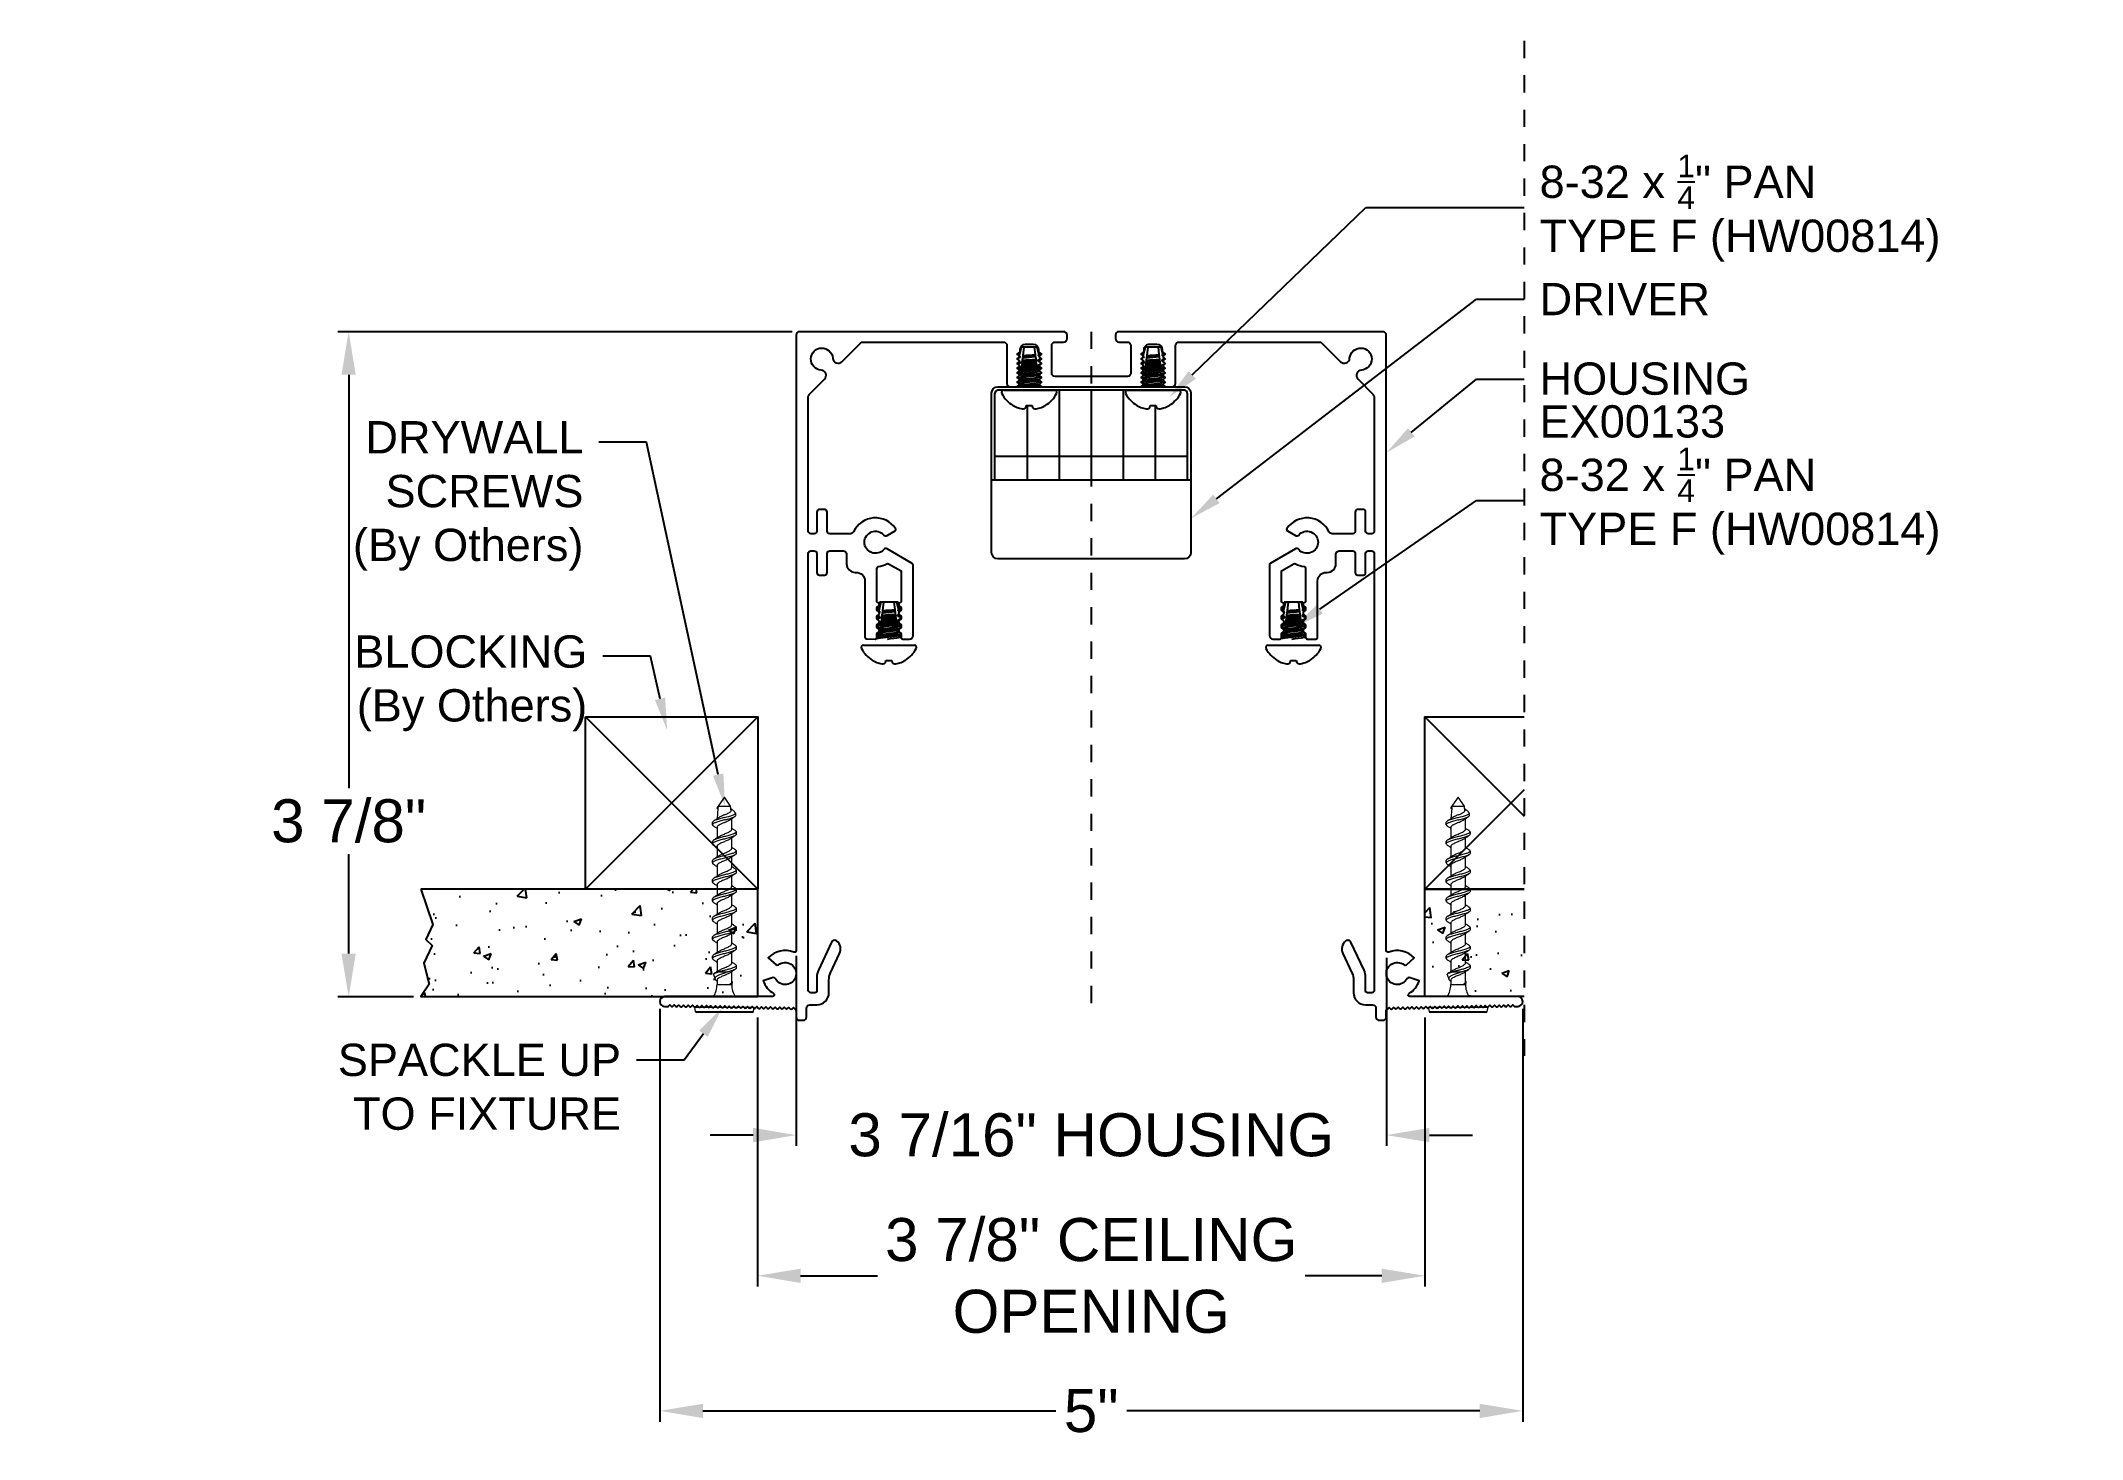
# Model space of a CAD drawing. Header units: inches. Extents: x -6.1 to 5.8, y -2.4 to 5.7.
import ezdxf
from ezdxf import colors
from ezdxf.entities.mleader import LeaderData, LeaderLine
from ezdxf.math import Vec2, Vec3

# ---------------------------------------------------------------- set-up
doc = ezdxf.new("R2010")
doc.units = ezdxf.units.IN
doc.header["$LTSCALE"] = 0.5
doc.header["$MEASUREMENT"] = 0
doc.linetypes.add('PHANTOM', pattern=[0.5, 0.25, -0.05, 0.05, -0.05, 0.05, -0.05])
doc.linetypes.add('SLD-Solid', pattern=[0])
doc.layers.get('Defpoints').update_dxf_attribs({"linetype": 'CONTINUOUS'})
for name, color, linetype in [('Ceiling', 42, 'CONTINUOUS'), ('Driver', 210, 'CONTINUOUS'), ('FAB DWG', 221, 'CONTINUOUS'), ('Hardware', 242, 'CONTINUOUS'), ('Housing', 150, 'CONTINUOUS')]:
    doc.layers.add(name, color=color, linetype=linetype)
doc.layers.add('Construction', color=60, linetype='PHANTOM', plot=False)
doc.layers.add('CUST DWG', color=60, linetype='CONTINUOUS', lineweight=20)
doc.styles.add('LSAD_Standard', font='arial.ttf')
doc.styles.get("Standard").update_dxf_attribs({"font": 'arial.ttf'})
doc.dimstyles.new('LSAD_CustDims', dxfattribs={"dimtxt": 1, "dimasz": 1, "dimexe": 0.0625, "dimexo": 0.042969, "dimgap": 0.0625, "dimtad": 0, "dimtih": 1, "dimtoh": 1, "dimdec": 3, "dimzin": 0, "dimdsep": 46, "dimlunit": 4, "dimtxsty": 'Standard', "dimcen": 0.125, "dimclrd": 256, "dimclre": 256, "dimclrt": 256, "dimadec": 0, "dimazin": 0, "dimtfac": 1, "dimtdec": 3, "dimtix": 1, "dimtofl": 0, "dimtmove": 0, "dimatfit": 3, "dimfxl": 1, "dimfrac": 2, "dimtolj": 1, "dimtzin": 0, "dimarcsym": 0})

msp = doc.modelspace()

# ---------------------------------------------------------------- texts
at = {"layer": 'FAB DWG', "ltscale": 0.5, "transparency": 16777216, "insert": (2.60396, 3.57272), "char_height": 0.1875, "width": 3.1515298, "attachment_point": 1, "style": 'LSAD_Standard'}
msp.add_mtext('\\A1;EX00133', dxfattribs=at)

# ---------------------------------------------------------------- blocks, each defined once
blk = doc.blocks.new('*D2')
at = {"layer": 'CUST DWG', "lineweight": -2, "ltscale": 0.5, "transparency": 16777216}
for p, q in [((-1.737, 4), (-4.376, 4)), ((-4.313, 3.75), (-4.313, 1.348)), ((-4.313, 0.387), (-4.313, 0.965)), ((-3.937, 0.137), (-4.376, 0.137))]:
    blk.add_line(p, q, dxfattribs=at)
at = {"layer": 'CUST DWG', "ltscale": 0.5, "transparency": 16777216}
for points in [[(-4.355, 3.75), (-4.272, 3.75), (-4.313, 4)], [(-4.355, 0.387), (-4.272, 0.387), (-4.313, 0.137)]]:
    blk.add_solid(points, dxfattribs=at)
at = {"layer": 'Defpoints', "color": 0, "ltscale": 0.5, "transparency": 16777216}
for p in [(-4.313, 4), (-1.694, 4), (-3.894, 0.137)]:
    blk.add_point(p, dxfattribs=at)
at = {"layer": 'CUST DWG', "ltscale": 0.5, "transparency": 16777216, "insert": (-4.313, 1.157), "char_height": 0.25, "attachment_point": 5}
blk.add_mtext('\\A1;3 7/8"', dxfattribs=at)
blk = doc.blocks.new('*D3')
at = {"layer": 'CUST DWG', "lineweight": -2, "ltscale": 0.5, "transparency": 16777216}
for p, q in [((-1.714, 0.375), (-1.714, -0.73)), ((1.714, 0.362), (1.714, -0.73)), ((-1.964, -0.667), (-2.214, -0.667)), ((1.964, -0.667), (2.214, -0.667))]:
    blk.add_line(p, q, dxfattribs=at)
at = {"layer": 'CUST DWG', "ltscale": 0.5, "transparency": 16777216}
for points in [[(-1.964, -0.625), (-1.964, -0.709), (-1.714, -0.667)], [(1.964, -0.625), (1.964, -0.709), (1.714, -0.667)]]:
    blk.add_solid(points, dxfattribs=at)
at = {"layer": 'Defpoints', "color": 0, "ltscale": 0.5, "transparency": 16777216}
for p in [(-1.714, 0.418), (1.714, 0.405), (-1.714, -0.667)]:
    blk.add_point(p, dxfattribs=at)
at = {"layer": 'CUST DWG', "ltscale": 0.5, "transparency": 16777216, "insert": (0, -0.667), "char_height": 0.25, "attachment_point": 5}
blk.add_mtext('\\A1;3 7/16" HOUSING', dxfattribs=at)
blk = doc.blocks.new('*D0')
at = {"layer": 'CUST DWG', "lineweight": -2, "ltscale": 0.5, "transparency": 16777216}
for p, q in [((-2.506, 0.066), (-2.506, -2.332)), ((2.506, 0.066), (2.506, -2.332)), ((-2.256, -2.269), (-0.206, -2.269)), ((2.256, -2.269), (0.206, -2.269))]:
    blk.add_line(p, q, dxfattribs=at)
at = {"layer": 'CUST DWG', "ltscale": 0.5, "transparency": 16777216}
for points in [[(-2.256, -2.228), (-2.256, -2.311), (-2.506, -2.269)], [(2.256, -2.228), (2.256, -2.311), (2.506, -2.269)]]:
    blk.add_solid(points, dxfattribs=at)
at = {"layer": 'Defpoints', "color": 0, "ltscale": 0.5, "transparency": 16777216}
for p in [(-2.506, 0.109), (2.506, 0.109), (-2.506, -2.269)]:
    blk.add_point(p, dxfattribs=at)
at = {"layer": 'CUST DWG', "ltscale": 0.5, "transparency": 16777216, "insert": (0, -2.269), "char_height": 0.25, "attachment_point": 5}
blk.add_mtext('\\A1;5"', dxfattribs=at)
blk = doc.blocks.new('*D1')
at = {"layer": 'CUST DWG', "lineweight": -2, "ltscale": 0.5, "transparency": 16777216}
for p, q in [((-1.938, 0.017), (-1.938, -1.547)), ((1.937, 0.017), (1.937, -1.547)), ((-1.688, -1.484), (-1.242, -1.484)), ((1.687, -1.484), (1.242, -1.484))]:
    blk.add_line(p, q, dxfattribs=at)
at = {"layer": 'CUST DWG', "ltscale": 0.5, "transparency": 16777216}
for points in [[(-1.688, -1.443), (-1.688, -1.526), (-1.938, -1.484)], [(1.687, -1.443), (1.687, -1.526), (1.937, -1.484)]]:
    blk.add_solid(points, dxfattribs=at)
at = {"layer": 'Defpoints', "color": 0, "ltscale": 0.5, "transparency": 16777216}
for p in [(-1.938, 0.06), (1.937, 0.06), (-1.938, -1.484)]:
    blk.add_point(p, dxfattribs=at)
at = {"layer": 'CUST DWG', "ltscale": 0.5, "transparency": 16777216, "insert": (0, -1.484), "char_height": 0.25, "width": 2.93711, "attachment_point": 5}
blk.add_mtext('\\A1;3 7/8" CEILING OPENING', dxfattribs=at)

# ---------------------------------------------------------------- dimensions: what is measured, and where the dimension line sits
at = {"layer": 'CUST DWG', "ltscale": 0.5, "transparency": 16777216}
dim = msp.add_linear_dim(base=(-4.31335, 4), p1=(-3.89361, 0.13744), p2=(-1.69375, 4), angle=90, dimstyle='LSAD_CustDims', override={"dimtxt": 0.25, "dimasz": 0.25, "dimdec": 4}, dxfattribs=at)
dim.commit()
dim.dimension.update_dxf_attribs({"geometry": '*D2', "text_midpoint": (-4.31335, 1.15656), "dimtype": 128})
dim = msp.add_linear_dim(base=(-1.71375, -0.66707), p1=(1.71375, 0.40493), p2=(-1.71375, 0.41758), angle=180, text='<> HOUSING', dimstyle='LSAD_CustDims', override={"dimtxt": 0.25, "dimasz": 0.25, "dimdec": 4}, dxfattribs=at)
dim.commit()
dim.dimension.update_dxf_attribs({"geometry": '*D3', "text_midpoint": (0, -0.66707)})
dim = msp.add_linear_dim(base=(-2.50603, -2.26944), p1=(2.50598, 0.10927), p2=(-2.50603, 0.10921), angle=180, dimstyle='LSAD_CustDims', override={"dimtxt": 0.25, "dimasz": 0.25}, dxfattribs=at)
dim.commit()
dim.dimension.update_dxf_attribs({"geometry": '*D0', "text_midpoint": (-0.00003, -2.26944)})
dim = msp.add_linear_dim(base=(-1.9375, -1.48432), p1=(1.9375, 0.06), p2=(-1.9375, 0.06), angle=180, text='<> CEILING OPENING', dimstyle='LSAD_CustDims', override={"dimtxt": 0.25, "dimasz": 0.25}, dxfattribs=at)
dim.commit()
dim.dimension.update_dxf_attribs({"geometry": '*D1', "text_midpoint": (0, -1.48432), "dimtype": 128})

# ---------------------------------------------------------------- hatches: boundary and pattern name
at = {"layer": 'Ceiling', "ltscale": 0.5, "transparency": 16777216}
h = msp.add_hatch(dxfattribs=at)
h.set_pattern_fill('AR-CONC', color=256, scale=0.0625)
h.set_pattern_definition([(50, (0, 0.07744), (0.448288, -0.03922), [0.046875, -0.515625]), (355, (0, 0.07744), (-0.08672, 0.47012), [0.0375, -0.4125]), (100.451, (0.03736, 0.07417), (0.36157, 0.4309), [0.039838, -0.438214]), (46.184, (0, 0.20244), (0.667026, -0.10345), [0.07031, -0.77344]), (96.636, (0.0556, 0.1938), (0.58416, 0.60882), [0.05976, -0.65732]), (351.184, (0, 0.20244), (0.58416, 0.60882), [0.05625, -0.61875]), (21, (0.0625, 0.1712), (0.373067, -0.251637), [0.046875, -0.515625]), (326, (0.0625, 0.1712), (0.15207, 0.45322), [0.0375, -0.4125]), (71.451, (0.0936, 0.15022), (0.52514, 0.20158), [0.039838, -0.438214]), (37.5, (0, 0.07744), (0.0076, 0.2080587), [0, -0.4075, 0, -0.41875, 0, -0.414062]), (7.5, (0, 0.07744), (0.164418, 0.246507), [0, -0.23875, 0, -0.398125, 0, -0.157812]), (327.5, (-0.13937, 0.07744), (0.333639, -0.014097), [0, -0.15625, 0, -0.4875, 0, -0.646875]), (317.5, (-0.20187, 0.07744), (0.364491, 0.062566), [0, -0.203125, 0, -0.32375, 0, -0.459375])])
h.paths.add_polyline_path([(-1.9375, 0.13744), (-1.9375, 0.76246), (-3.89361, 0.76246), (-3.82337, 0.55584), (-3.86443, 0.46888), (-3.8283, 0.43442), (-3.87647, 0.33265), (-3.84472, 0.20963), (-3.89361, 0.13744)])
h.paths.add_polyline_path([(1.9375, 0.76246), (2.51396, 0.76246), (2.51396, 0.13744), (1.9375, 0.13744)])

# ---------------------------------------------------------------- linework, layer by layer
for p, q in [((-2.9375, 1.76246), (-1.9375, 0.76246)), ((-1.9375, 1.76246), (-2.9375, 0.76246)), ((1.9375, 1.76246), (2.51396, 1.186)), ((2.51396, 1.33892), (1.9375, 0.76246))]:
    msp.add_line(p, q, dxfattribs=at)
msp.add_lwpolyline([(-2.9375, 1.76246), (-1.9375, 1.76246), (-1.9375, 0.76246), (-2.9375, 0.76246)], close=True, dxfattribs=at)
msp.add_lwpolyline([(2.51396, 0.76246), (1.9375, 0.76246), (1.9375, 1.76246), (2.51396, 1.76246)], dxfattribs=at)
at = {"layer": 'Ceiling', "transparency": 16777216}
msp.add_lwpolyline([(-3.89361, 0.76246), (-3.82337, 0.55584), (-3.86443, 0.46888), (-3.8283, 0.43442), (-3.87647, 0.33265), (-3.84472, 0.20963), (-3.89361, 0.13744), (-1.9375, 0.13744), (-1.9375, 0.76246)], close=True, dxfattribs=at)
msp.add_lwpolyline([(2.51396, 0.13744), (1.9375, 0.13744), (1.9375, 0.76246), (2.51396, 0.76246)], dxfattribs=at)
at = {"layer": 'Construction', "ltscale": 0.5, "transparency": 16777216}
for p, q in [((2.51396, 5.68984), (2.51396, -0.20646)), ((0, 4), (0, 0))]:
    msp.add_line(p, q, dxfattribs=at)
at = {"layer": 'Driver', "transparency": 16777216}
for p, q in [((-0.5592, 3.1367), (-0.5592, 3.643)), ((0.5408, 3.66), (-0.5422, 3.66)), ((-0.3731, 3.57188), (-0.3731, 3.1367)), ((-0.1869, 3.66), (-0.1869, 3.1367)), ((0, 3.66), (0, 3.1367)), ((0.1855, 3.66), (0.1855, 3.1367)), ((0.3717, 3.57188), (0.3717, 3.1367)), ((0.5578, 3.643), (0.5578, 3.1367)), ((0.5578, 3.2747), (-0.5592, 3.2747)), ((0.5778, 3.1367), (-0.5792, 3.1367))]:
    msp.add_line(p, q, dxfattribs=at)
msp.add_lwpolyline([(-0.5785, 2.717), (-0.5785, 3.643, -0.41421356), (-0.5415, 3.68), (0.5415, 3.68, -0.41421356), (0.5785, 3.643), (0.5785, 2.717, -0.41421356), (0.5415, 2.68), (-0.5415, 2.68, -0.41421356)], format="xyb", close=True, dxfattribs=at)
for centre, start, end in [((-0.5422, 3.643), 90, 180), ((0.5408, 3.643), 0, 90)]:
    msp.add_arc(centre, 0.017, start, end, dxfattribs=at)
at = {"layer": 'Hardware', "linetype": 'Continuous', "transparency": 16777216}
for p, q in [((-0.42537, 3.87303), (-0.42695, 3.86748)), ((-0.42548, 3.82406), (-0.42548, 3.82377)), ((-0.42548, 3.81895), (-0.42548, 3.81654)), ((-0.42312, 3.84573), (-0.4249, 3.83876)), ((-0.4066, 3.91), (-0.41925, 3.86078)), ((-0.41852, 3.85965), (-0.41509, 3.85817)), ((-0.41509, 3.85817), (-0.41447, 3.85045)), ((-0.41245, 3.82729), (-0.41173, 3.81957)), ((-0.40938, 3.79643), (-0.40854, 3.78871)), ((-0.31001, 3.91), (-0.40937, 3.91)), ((-0.40413, 3.78919), (-0.40316, 3.79711)), ((-0.40316, 3.79711), (-0.40185, 3.80776)), ((-0.40185, 3.80776), (-0.40137, 3.81169)), ((-0.40137, 3.81169), (-0.40024, 3.82083)), ((-0.40137, 3.81169), (-0.38081, 3.813)), ((-0.40024, 3.82083), (-0.39927, 3.82873)), ((-0.39927, 3.82873), (-0.39846, 3.83536)), ((-0.39846, 3.83536), (-0.39681, 3.84876)), ((-0.39681, 3.84876), (-0.39636, 3.85242)), ((-0.39636, 3.85242), (-0.39539, 3.86032)), ((-0.39539, 3.86032), (-0.39517, 3.86218)), ((-0.39517, 3.86218), (-0.38929, 3.91)), ((-0.31958, 3.813), (-0.38081, 3.813)), ((-0.33149, 3.91), (-0.32618, 3.86676)), ((-0.32618, 3.86676), (-0.32607, 3.86587)), ((-0.32607, 3.86587), (-0.32512, 3.85814)), ((-0.32512, 3.85814), (-0.32475, 3.85509)), ((-0.32475, 3.85509), (-0.32288, 3.83987)), ((-0.32288, 3.83987), (-0.32227, 3.83495)), ((-0.32227, 3.83495), (-0.32133, 3.82723)), ((-0.32133, 3.82723), (-0.32015, 3.81766)), ((-0.32015, 3.81766), (-0.31958, 3.813)), ((-0.31958, 3.813), (-0.31958, 3.81298)), ((-0.31958, 3.81298), (-0.31848, 3.80406)), ((-0.31848, 3.80406), (-0.31753, 3.79634)), ((-0.31753, 3.79634), (-0.31625, 3.78586)), ((-0.30361, 3.86887), (-0.31419, 3.91)), ((-0.31134, 3.79702), (-0.31051, 3.80493)), ((-0.3082, 3.82866), (-0.30749, 3.83657)), ((-0.30552, 3.86029), (-0.30492, 3.86819)), ((-0.30141, 3.85835), (-0.30552, 3.86029)), ((-0.30492, 3.86819), (-0.30361, 3.86887)), ((-0.29672, 3.84206), (-0.29864, 3.84952)), ((-0.29582, 3.87035), (-0.2953, 3.87065)), ((-0.29489, 3.87118), (-0.29579, 3.87438)), ((-0.29531, 3.86506), (-0.29531, 3.87068)), ((-0.29531, 3.83806), (-0.29531, 3.8394)), ((-0.28993, 3.81557), (-0.29005, 3.81605)), ((0.294, 3.87303), (0.29243, 3.86748)), ((0.2939, 3.82406), (0.2939, 3.82377)), ((0.2939, 3.81895), (0.2939, 3.81654)), ((0.29626, 3.84573), (0.29447, 3.83876)), ((0.31278, 3.91), (0.30012, 3.86078)), ((0.30086, 3.85965), (0.30428, 3.85817)), ((0.30428, 3.85817), (0.3049, 3.85045)), ((0.30692, 3.82729), (0.30765, 3.81957)), ((0.30999, 3.79643), (0.31084, 3.78871)), ((0.40937, 3.91), (0.31001, 3.91)), ((0.31525, 3.78919), (0.31622, 3.79711)), ((0.31622, 3.79711), (0.31753, 3.80776)), ((0.31753, 3.80776), (0.31801, 3.81169)), ((0.31801, 3.81169), (0.31913, 3.82083)), ((0.31801, 3.81169), (0.33857, 3.813)), ((0.31913, 3.82083), (0.3201, 3.82873)), ((0.3201, 3.82873), (0.32092, 3.83536)), ((0.32092, 3.83536), (0.32256, 3.84876)), ((0.32256, 3.84876), (0.32301, 3.85242)), ((0.32301, 3.85242), (0.32398, 3.86032)), ((0.32398, 3.86032), (0.32421, 3.86218)), ((0.32421, 3.86218), (0.33008, 3.91)), ((0.3998, 3.813), (0.33857, 3.813)), ((0.38789, 3.91), (0.3932, 3.86676)), ((0.3932, 3.86676), (0.3933, 3.86587)), ((0.3933, 3.86587), (0.39425, 3.85814)), ((0.39425, 3.85814), (0.39463, 3.85509)), ((0.39463, 3.85509), (0.3965, 3.83987)), ((0.3965, 3.83987), (0.3971, 3.83495)), ((0.3971, 3.83495), (0.39805, 3.82723)), ((0.39805, 3.82723), (0.39923, 3.81766)), ((0.39923, 3.81766), (0.3998, 3.813)), ((0.3998, 3.813), (0.3998, 3.81298)), ((0.3998, 3.81298), (0.40089, 3.80406)), ((0.40089, 3.80406), (0.40184, 3.79634)), ((0.40184, 3.79634), (0.40313, 3.78586)), ((0.41577, 3.86887), (0.40519, 3.91)), ((0.40804, 3.79702), (0.40887, 3.80493)), ((0.41117, 3.82866), (0.41188, 3.83657)), ((0.41385, 3.86029), (0.41446, 3.86819)), ((0.41797, 3.85835), (0.41385, 3.86029)), ((0.41446, 3.86819), (0.41577, 3.86887)), ((0.42265, 3.84206), (0.42074, 3.84952)), ((0.42355, 3.87035), (0.42408, 3.87065)), ((0.42449, 3.87118), (0.42358, 3.87438)), ((0.42407, 3.86506), (0.42407, 3.87068)), ((0.42407, 3.83806), (0.42407, 3.8394)), ((0.42945, 3.81557), (0.42932, 3.81605)), ((-0.42548, 3.79195), (-0.42548, 3.78529)), ((-0.42548, 3.76156), (-0.42548, 3.75824)), ((-0.40854, 3.78871), (-0.41584, 3.785)), ((-0.40464, 3.785), (-0.41584, 3.785)), ((-0.40464, 3.785), (-0.40413, 3.78919)), ((-0.31625, 3.78586), (-0.31614, 3.785)), ((-0.29419, 3.785), (-0.31614, 3.785)), ((-0.29531, 3.73812), (-0.29531, 3.73901)), ((-0.29531, 3.73812), (-0.29028, 3.73522)), ((-0.29531, 3.70687), (-0.29531, 3.71201)), ((-0.29531, 3.68), (-0.29531, 3.68315)), ((-0.29116, 3.78754), (-0.29112, 3.78804)), ((0.2939, 3.79195), (0.2939, 3.78529)), ((0.2939, 3.76156), (0.2939, 3.75824)), ((0.31084, 3.78871), (0.30353, 3.785)), ((0.31473, 3.785), (0.30353, 3.785)), ((0.31473, 3.785), (0.31525, 3.78919)), ((0.40313, 3.78586), (0.40323, 3.785)), ((0.42519, 3.785), (0.40323, 3.785)), ((0.42407, 3.73812), (0.42407, 3.73901)), ((0.42407, 3.73812), (0.4291, 3.73522)), ((0.42407, 3.70687), (0.42407, 3.71201)), ((0.42407, 3.68), (0.42407, 3.68315)), ((0.42822, 3.78754), (0.42826, 3.78804)), ((-0.50835, 3.66), (-0.21244, 3.66)), ((-0.45519, 3.57188), (-0.4537, 3.57188)), ((-0.37967, 3.5574), (-0.37712, 3.57188)), ((-0.37712, 3.57188), (-0.34366, 3.57188)), ((-0.34366, 3.57188), (-0.34111, 3.5574)), ((-0.26708, 3.57188), (-0.26559, 3.57188)), ((0.21103, 3.66), (0.50694, 3.66)), ((0.26418, 3.57188), (0.26567, 3.57188)), ((0.3397, 3.5574), (0.34226, 3.57188)), ((0.34226, 3.57188), (0.37571, 3.57188)), ((0.37571, 3.57188), (0.37826, 3.5574)), ((0.4523, 3.57188), (0.45378, 3.57188)), ((-1.23692, 2.40439), (-1.24362, 2.38077)), ((-1.22171, 2.42877), (-1.23456, 2.37882)), ((-1.23456, 2.37882), (-1.23021, 2.37694)), ((-1.23001, 2.42877), (-1.23223, 2.42094)), ((-1.23021, 2.37694), (-1.22959, 2.36922)), ((-1.22171, 2.42877), (-1.23001, 2.42877)), ((-1.20441, 2.42877), (-1.22171, 2.42877)), ((-1.21148, 2.37119), (-1.21051, 2.37909)), ((-1.21051, 2.37909), (-1.21028, 2.38095)), ((-1.21028, 2.38095), (-1.20441, 2.42877)), ((-1.14661, 2.42877), (-1.20441, 2.42877)), ((-1.14661, 2.42877), (-1.1413, 2.38553)), ((-1.1293, 2.42877), (-1.14661, 2.42877)), ((-1.1413, 2.38553), (-1.14119, 2.38465)), ((-1.14119, 2.38465), (-1.14024, 2.37691)), ((-1.14024, 2.37691), (-1.13986, 2.37386)), ((-1.13986, 2.37386), (-1.138, 2.35864)), ((-1.11873, 2.38764), (-1.1293, 2.42877)), ((-1.12101, 2.42877), (-1.1293, 2.42877)), ((-1.11836, 2.41942), (-1.12101, 2.42877)), ((-1.12064, 2.37906), (-1.12003, 2.38697)), ((-1.11595, 2.37685), (-1.12064, 2.37906)), ((-1.12003, 2.38697), (-1.11873, 2.38764)), ((-1.11502, 2.3732), (-1.11595, 2.37685)), ((-1.11, 2.38995), (-1.11454, 2.40594)), ((-1.11094, 2.38912), (-1.11042, 2.38943)), ((-1.11042, 2.3819), (-1.11042, 2.38945)), ((-1.11042, 2.3819), (-1.10719, 2.38003)), ((1.11269, 2.40439), (1.10599, 2.38077)), ((1.1279, 2.42877), (1.11505, 2.37882)), ((1.11505, 2.37882), (1.1194, 2.37694)), ((1.1196, 2.42877), (1.11738, 2.42094)), ((1.1194, 2.37694), (1.12002, 2.36922)), ((1.1279, 2.42877), (1.1196, 2.42877)), ((1.1452, 2.42877), (1.1279, 2.42877)), ((1.13813, 2.37119), (1.1391, 2.37909)), ((1.1391, 2.37909), (1.13933, 2.38095)), ((1.13933, 2.38095), (1.1452, 2.42877)), ((1.203, 2.42877), (1.1452, 2.42877)), ((1.203, 2.42877), (1.20831, 2.38553)), ((1.22031, 2.42877), (1.203, 2.42877)), ((1.20831, 2.38553), (1.20842, 2.38465)), ((1.20842, 2.38465), (1.20937, 2.37691)), ((1.20937, 2.37691), (1.20975, 2.37386)), ((1.20975, 2.37386), (1.21161, 2.35864)), ((1.23088, 2.38764), (1.22031, 2.42877)), ((1.2286, 2.42877), (1.22031, 2.42877)), ((1.23125, 2.41942), (1.2286, 2.42877)), ((1.22897, 2.37906), (1.22958, 2.38697)), ((1.23366, 2.37685), (1.22897, 2.37906)), ((1.22958, 2.38697), (1.23088, 2.38764)), ((1.23459, 2.3732), (1.23366, 2.37685)), ((1.23961, 2.38995), (1.23508, 2.40594)), ((1.23867, 2.38912), (1.23919, 2.38943)), ((1.23919, 2.3819), (1.23919, 2.38945)), ((1.23919, 2.3819), (1.24242, 2.38003)), ((-1.24059, 2.34283), (-1.24059, 2.33531)), ((-1.24059, 2.28033), (-1.24059, 2.27824)), ((-1.22366, 2.30748), (-1.23096, 2.30377)), ((-1.21976, 2.30377), (-1.23096, 2.30377)), ((-1.22757, 2.34606), (-1.22685, 2.33834)), ((-1.2245, 2.3152), (-1.22366, 2.30748)), ((-1.21976, 2.30377), (-1.21925, 2.30797)), ((-1.21925, 2.30797), (-1.21827, 2.31588)), ((-1.21827, 2.31588), (-1.21697, 2.32653)), ((-1.21697, 2.32653), (-1.21648, 2.33047)), ((-1.21648, 2.33047), (-1.21536, 2.3396)), ((-1.21648, 2.33047), (-1.19593, 2.33177)), ((-1.21536, 2.3396), (-1.21439, 2.3475)), ((-1.21439, 2.3475), (-1.21358, 2.35413)), ((-1.21358, 2.35413), (-1.21193, 2.36753)), ((-1.21193, 2.36753), (-1.21148, 2.37119)), ((-1.1347, 2.33177), (-1.19593, 2.33177)), ((-1.138, 2.35864), (-1.13739, 2.35372)), ((-1.13739, 2.35372), (-1.13644, 2.346)), ((-1.13644, 2.346), (-1.13527, 2.33643)), ((-1.13527, 2.33643), (-1.1347, 2.33177)), ((-1.1347, 2.33177), (-1.13469, 2.33175)), ((-1.13469, 2.33175), (-1.1336, 2.32283)), ((-1.1336, 2.32283), (-1.13265, 2.31511)), ((-1.13265, 2.31511), (-1.13136, 2.30463)), ((-1.13136, 2.30463), (-1.13126, 2.30377)), ((-1.11196, 2.30377), (-1.13126, 2.30377)), ((-1.12645, 2.31579), (-1.12562, 2.3237)), ((-1.12332, 2.34743), (-1.12261, 2.35534)), ((-1.11042, 2.35065), (-1.11042, 2.35249)), ((-1.11042, 2.35065), (-1.10481, 2.3474)), ((-1.11042, 2.28815), (-1.11042, 2.29568)), ((-1.11042, 2.28815), (-1.10481, 2.2849)), ((-1.10496, 2.33401), (-1.10638, 2.33955)), ((1.10902, 2.34283), (1.10902, 2.33531)), ((1.10902, 2.28033), (1.10902, 2.27824)), ((1.12595, 2.30748), (1.11865, 2.30377)), ((1.12985, 2.30377), (1.11865, 2.30377)), ((1.12204, 2.34606), (1.12276, 2.33834)), ((1.12511, 2.3152), (1.12595, 2.30748)), ((1.12985, 2.30377), (1.13037, 2.30797)), ((1.13037, 2.30797), (1.13134, 2.31588)), ((1.13134, 2.31588), (1.13264, 2.32653)), ((1.13264, 2.32653), (1.13313, 2.33047)), ((1.13313, 2.33047), (1.13425, 2.3396)), ((1.13313, 2.33047), (1.15368, 2.33177)), ((1.13425, 2.3396), (1.13522, 2.3475)), ((1.13522, 2.3475), (1.13603, 2.35413)), ((1.13603, 2.35413), (1.13768, 2.36753)), ((1.13768, 2.36753), (1.13813, 2.37119)), ((1.21491, 2.33177), (1.15368, 2.33177)), ((1.21161, 2.35864), (1.21222, 2.35372)), ((1.21222, 2.35372), (1.21317, 2.346)), ((1.21317, 2.346), (1.21434, 2.33643)), ((1.21434, 2.33643), (1.21491, 2.33177)), ((1.21491, 2.33177), (1.21492, 2.33175)), ((1.21492, 2.33175), (1.21601, 2.32283)), ((1.21601, 2.32283), (1.21696, 2.31511)), ((1.21696, 2.31511), (1.21825, 2.30463)), ((1.21825, 2.30463), (1.21835, 2.30377)), ((1.23765, 2.30377), (1.21835, 2.30377)), ((1.22316, 2.31579), (1.22399, 2.3237)), ((1.22629, 2.34743), (1.227, 2.35534)), ((1.23919, 2.35065), (1.23919, 2.35249)), ((1.23919, 2.35065), (1.24481, 2.3474)), ((1.23919, 2.28815), (1.23919, 2.29568)), ((1.23919, 2.28815), (1.24481, 2.2849)), ((1.24465, 2.33401), (1.24323, 2.33955)), ((-1.32347, 2.17877), (-1.02755, 2.17877)), ((-1.24059, 2.24908), (-1.24059, 2.24155)), ((-1.24059, 2.21783), (-1.24059, 2.21477)), ((-1.11042, 2.22565), (-1.11042, 2.23317)), ((1.02615, 2.17877), (1.32206, 2.17877)), ((1.10902, 2.24908), (1.10902, 2.24155)), ((1.10902, 2.21783), (1.10902, 2.21477)), ((1.23919, 2.22565), (1.23919, 2.23317)), ((-1.27031, 2.09065), (-1.26882, 2.09065)), ((-1.19479, 2.07617), (-1.19224, 2.09065)), ((-1.19224, 2.09065), (-1.15878, 2.09065)), ((-1.15878, 2.09065), (-1.15623, 2.07617)), ((-1.0822, 2.09065), (-1.08071, 2.09065)), ((1.0793, 2.09065), (1.08079, 2.09065)), ((1.15482, 2.07617), (1.15737, 2.09065)), ((1.15737, 2.09065), (1.19083, 2.09065)), ((1.19083, 2.09065), (1.19338, 2.07617)), ((1.26741, 2.09065), (1.2689, 2.09065))]:
    msp.add_line(p, q, dxfattribs=at)
at = {"layer": 'Hardware', "linetype": 'SLD-Solid', "lineweight": 15, "transparency": 16777216}
for p, q in [((-2.16805, 1.23278), (-2.17348, 1.1707)), ((-2.13098, 1.2957), (-2.17296, 1.23575)), ((-2.16981, 1.22738), (-2.1686, 1.22649)), ((-2.1598, 1.24418), (-2.09491, 1.24418)), ((-2.09491, 1.24418), (-2.13098, 1.2957)), ((-2.09239, 1.21546), (-2.09491, 1.24418)), ((-2.08801, 1.22398), (-2.09347, 1.22774)), ((-2.0645, 1.20075), (-2.07008, 1.20873)), ((-2.06439, 1.19108), (-2.06439, 1.20058)), ((2.09391, 1.23278), (2.08848, 1.1707)), ((2.13098, 1.2957), (2.089, 1.23575)), ((2.09214, 1.22738), (2.09336, 1.22649)), ((2.10215, 1.24418), (2.16705, 1.24418)), ((2.16705, 1.24418), (2.13098, 1.2957)), ((2.16956, 1.21546), (2.16705, 1.24418)), ((2.17395, 1.22398), (2.16849, 1.22774)), ((2.19746, 1.20075), (2.19187, 1.20873)), ((2.19757, 1.19108), (2.19757, 1.20058)), ((-2.19998, 1.13601), (-2.19998, 1.14989)), ((-2.17348, 1.12071), (-2.17348, 1.0597)), ((-2.08848, 1.1707), (-2.08855, 1.17154)), ((-2.08848, 1.10968), (-2.08848, 1.1707)), ((-2.06198, 1.09439), (-2.06198, 1.08051)), ((2.06198, 1.13601), (2.06198, 1.14989)), ((2.08848, 1.12071), (2.08848, 1.0597)), ((2.17348, 1.1707), (2.1734, 1.17154)), ((2.17348, 1.10968), (2.17348, 1.1707)), ((2.19998, 1.09439), (2.19998, 1.08051)), ((-2.19998, 1.02501), (-2.19998, 1.03889)), ((-2.17348, 1.00971), (-2.17348, 0.94871)), ((-2.08848, 0.99868), (-2.08848, 1.05971)), ((-2.08848, 0.88768), (-2.08848, 0.9487)), ((-2.06198, 0.98339), (-2.06198, 0.96951)), ((2.06198, 1.02501), (2.06198, 1.03889)), ((2.08848, 1.00971), (2.08848, 0.94871)), ((2.17348, 0.99868), (2.17348, 1.05971)), ((2.17348, 0.88768), (2.17348, 0.9487)), ((2.19998, 0.98339), (2.19998, 0.96951)), ((-2.19998, 0.91401), (-2.19998, 0.92789)), ((-2.17348, 0.89871), (-2.17348, 0.83769)), ((-2.08848, 0.77668), (-2.08848, 0.83771)), ((-2.06198, 0.87239), (-2.06198, 0.85851)), ((2.06198, 0.91401), (2.06198, 0.92789)), ((2.08848, 0.89871), (2.08848, 0.83769)), ((2.17348, 0.77668), (2.17348, 0.83771)), ((2.19998, 0.87239), (2.19998, 0.85851)), ((-2.19998, 0.80301), (-2.19998, 0.81689)), ((-2.17348, 0.78771), (-2.17348, 0.7267)), ((-2.08848, 0.66568), (-2.08848, 0.7267)), ((-2.06198, 0.76139), (-2.06198, 0.74751)), ((2.06198, 0.80301), (2.06198, 0.81689)), ((2.08848, 0.78771), (2.08848, 0.7267)), ((2.17348, 0.66568), (2.17348, 0.7267)), ((2.19998, 0.76139), (2.19998, 0.74751)), ((-2.19998, 0.69201), (-2.19998, 0.70589)), ((-2.19998, 0.58101), (-2.19998, 0.59489)), ((-2.17348, 0.67671), (-2.17348, 0.61571)), ((-2.08848, 0.55468), (-2.08848, 0.6157)), ((-2.06198, 0.65039), (-2.06198, 0.63651)), ((2.06198, 0.69201), (2.06198, 0.70589)), ((2.06198, 0.58101), (2.06198, 0.59489)), ((2.08848, 0.67671), (2.08848, 0.61571)), ((2.17348, 0.55468), (2.17348, 0.6157)), ((2.19998, 0.65039), (2.19998, 0.63651)), ((-2.19998, 0.47001), (-2.19998, 0.48389)), ((-2.17348, 0.56571), (-2.17348, 0.50469)), ((-2.08848, 0.44368), (-2.08848, 0.5047)), ((-2.06198, 0.53939), (-2.06198, 0.52551)), ((2.06198, 0.47001), (2.06198, 0.48389)), ((2.08848, 0.56571), (2.08848, 0.50469)), ((2.17348, 0.44368), (2.17348, 0.5047)), ((2.19998, 0.53939), (2.19998, 0.52551)), ((-2.19998, 0.35901), (-2.19998, 0.37289)), ((-2.17348, 0.45471), (-2.17348, 0.3937)), ((-2.08848, 0.33269), (-2.08848, 0.3937)), ((-2.06198, 0.42839), (-2.06198, 0.41451)), ((2.06198, 0.35901), (2.06198, 0.37289)), ((2.08848, 0.45471), (2.08848, 0.3937)), ((2.17348, 0.33269), (2.17348, 0.3937)), ((2.19998, 0.42839), (2.19998, 0.41451)), ((-2.19435, 0.26503), (-2.185, 0.23935)), ((-2.17348, 0.34371), (-2.17348, 0.28271)), ((-2.1651, 0.2805), (-2.11208, 0.2805)), ((-2.08848, 0.22168), (-2.08848, 0.2827)), ((-2.06198, 0.31739), (-2.06198, 0.30351)), ((2.06761, 0.26503), (2.07696, 0.23935)), ((2.08848, 0.34371), (2.08848, 0.28271)), ((2.09686, 0.2805), (2.14988, 0.2805)), ((2.17348, 0.22168), (2.17348, 0.2827)), ((2.19998, 0.31739), (2.19998, 0.30351)), ((-2.17348, 0.23271), (-2.17348, 0.2077)), ((-2.17348, 0.2077), (-2.10139, 0.2077)), ((-2.10139, 0.2077), (-2.08848, 0.2077)), ((-2.08848, 0.2077), (-2.08429, 0.2192)), ((2.08848, 0.23271), (2.08848, 0.2077)), ((2.08848, 0.2077), (2.16056, 0.2077)), ((2.16056, 0.2077), (2.17348, 0.2077)), ((2.17348, 0.2077), (2.17767, 0.2192)), ((-2.30448, 0.0767), (-2.30003, 0.05148)), ((-2.30448, 0.0767), (-1.95748, 0.0767)), ((-2.30003, 0.05148), (-1.96192, 0.05148)), ((-1.96882, 0.0457), (-2.29314, 0.0457)), ((-1.96192, 0.05148), (-1.95748, 0.0767)), ((1.95748, 0.0767), (1.96192, 0.05148)), ((1.95748, 0.0767), (2.30448, 0.0767)), ((1.96192, 0.05148), (2.30003, 0.05148)), ((2.29314, 0.0457), (1.96882, 0.0457)), ((2.30003, 0.05148), (2.30448, 0.0767))]:
    msp.add_line(p, q, dxfattribs=at)
at = {"layer": 'Hardware', "linetype": 'Continuous', "transparency": 16777216, "flags": 128}
for points in [[(-0.42496, 3.81684), (-0.4285, 3.81478)], [(-0.41447, 3.85045), (-0.41926, 3.84785), (-0.42312, 3.84573)], [(-0.4176, 3.82942), (-0.41245, 3.82729)], [(-0.40185, 3.80776), (-0.39245, 3.80835), (-0.38224, 3.809), (-0.37147, 3.80969), (-0.36039, 3.81039), (-0.34951, 3.81108), (-0.33892, 3.81175), (-0.32887, 3.81239), (-0.31958, 3.81298)], [(-0.40024, 3.82083), (-0.3933, 3.82143), (-0.38584, 3.82203), (-0.37774, 3.82267), (-0.36918, 3.82336), (-0.36039, 3.82406), (-0.3518, 3.82475), (-0.34343, 3.82542), (-0.33549, 3.82605), (-0.32815, 3.82664), (-0.32133, 3.82723)], [(-0.39927, 3.82873), (-0.39248, 3.82931), (-0.38516, 3.82989), (-0.37726, 3.83053), (-0.36893, 3.83119), (-0.36039, 3.83187), (-0.35204, 3.83254), (-0.3439, 3.83319), (-0.33615, 3.83381), (-0.32895, 3.83439), (-0.32227, 3.83495)], [(-0.39636, 3.85242), (-0.38835, 3.85308), (-0.37954, 3.85378), (-0.37013, 3.85453), (-0.36039, 3.85531), (-0.35087, 3.85607), (-0.34166, 3.85681), (-0.33301, 3.8575), (-0.32512, 3.85814)], [(-0.39539, 3.86032), (-0.38755, 3.86095), (-0.37897, 3.86164), (-0.36983, 3.86237), (-0.36039, 3.86312), (-0.35117, 3.86386), (-0.34221, 3.86458), (-0.33379, 3.86525), (-0.32607, 3.86587)], [(-0.30749, 3.83657), (-0.30092, 3.8399), (-0.29672, 3.84206)], [(-0.29584, 3.83909), (-0.29144, 3.84165), (-0.29011, 3.84242)], [(0.29442, 3.81684), (0.29088, 3.81478)], [(0.3049, 3.85045), (0.30012, 3.84785), (0.29626, 3.84573)], [(0.30178, 3.82942), (0.30692, 3.82729)], [(0.31753, 3.80776), (0.32693, 3.80835), (0.33713, 3.809), (0.34791, 3.80969), (0.35898, 3.81039), (0.36986, 3.81108), (0.38046, 3.81175), (0.39051, 3.81239), (0.3998, 3.81298)], [(0.31913, 3.82083), (0.32607, 3.82143), (0.33354, 3.82203), (0.34164, 3.82267), (0.35019, 3.82336), (0.35898, 3.82406), (0.36757, 3.82475), (0.37594, 3.82542), (0.38388, 3.82605), (0.39123, 3.82664), (0.39805, 3.82723)], [(0.3201, 3.82873), (0.32689, 3.82931), (0.33421, 3.82989), (0.34212, 3.83053), (0.35044, 3.83119), (0.35898, 3.83187), (0.36733, 3.83254), (0.37547, 3.83319), (0.38323, 3.83381), (0.39043, 3.83439), (0.3971, 3.83495)], [(0.32301, 3.85242), (0.33103, 3.85308), (0.33983, 3.85378), (0.34925, 3.85453), (0.35898, 3.85531), (0.3685, 3.85607), (0.37772, 3.85681), (0.38636, 3.8575), (0.39425, 3.85814)], [(0.32398, 3.86032), (0.33182, 3.86095), (0.34041, 3.86164), (0.34955, 3.86237), (0.35898, 3.86312), (0.36821, 3.86386), (0.37716, 3.86458), (0.38559, 3.86525), (0.3933, 3.86587)], [(0.41188, 3.83657), (0.41846, 3.8399), (0.42265, 3.84206)], [(0.42354, 3.83909), (0.42793, 3.84165), (0.42926, 3.84242)], [(-0.43267, 3.68), (-0.43141, 3.68018), (-0.4253, 3.68088), (-0.41811, 3.68155), (-0.41005, 3.68219), (-0.40139, 3.68279), (-0.39207, 3.68338), (-0.38198, 3.68402), (-0.37133, 3.6847), (-0.36039, 3.68539), (-0.34945, 3.68609), (-0.33881, 3.68676), (-0.32871, 3.6874), (-0.31939, 3.68799), (-0.31073, 3.68859), (-0.30267, 3.68923), (-0.30044, 3.68944)], [(-0.42823, 3.76288), (-0.42548, 3.76127)], [(-0.42496, 3.78559), (-0.42551, 3.78527)], [(-0.42382, 3.68492), (-0.41811, 3.68546), (-0.41005, 3.6861), (-0.40139, 3.68669), (-0.39207, 3.68728), (-0.38198, 3.68793), (-0.37133, 3.6886), (-0.36039, 3.6893), (-0.34945, 3.68999), (-0.33881, 3.69067), (-0.32871, 3.69131), (-0.31939, 3.6919), (-0.31073, 3.69249), (-0.30267, 3.69313), (-0.30177, 3.69322)], [(-0.42372, 3.71228), (-0.41811, 3.7128), (-0.41005, 3.71344), (-0.40139, 3.71404), (-0.39207, 3.71463), (-0.38198, 3.71527), (-0.37133, 3.71595), (-0.36039, 3.71664), (-0.34945, 3.71734), (-0.33881, 3.71801), (-0.32871, 3.71865), (-0.31939, 3.71924), (-0.31073, 3.71984), (-0.30267, 3.72048), (-0.30179, 3.72056)], [(-0.4188, 3.71664), (-0.41811, 3.71671), (-0.41005, 3.71735), (-0.40139, 3.71794), (-0.39207, 3.71853), (-0.38198, 3.71918), (-0.37133, 3.71985), (-0.36039, 3.72055), (-0.34945, 3.72124), (-0.33881, 3.72192), (-0.32871, 3.72256), (-0.31939, 3.72315), (-0.31073, 3.72374), (-0.30267, 3.72438), (-0.30091, 3.72455)], [(-0.41859, 3.74401), (-0.41811, 3.74405), (-0.41005, 3.74469), (-0.40139, 3.74529), (-0.39207, 3.74588), (-0.38198, 3.74652), (-0.37133, 3.7472), (-0.36039, 3.74789), (-0.34945, 3.74859), (-0.33881, 3.74926), (-0.32871, 3.7499), (-0.31939, 3.75049), (-0.31073, 3.75109), (-0.30267, 3.75173), (-0.30071, 3.75191)], [(-0.41759, 3.77534), (-0.41005, 3.77594), (-0.40139, 3.77654), (-0.39207, 3.77713), (-0.38198, 3.77777), (-0.37133, 3.77845), (-0.36039, 3.77914), (-0.34945, 3.77984), (-0.33881, 3.78051), (-0.32871, 3.78115), (-0.31939, 3.78174), (-0.31073, 3.78234), (-0.30267, 3.78298), (-0.29548, 3.78365)], [(-0.41758, 3.748), (-0.41005, 3.7486), (-0.40139, 3.74919), (-0.39207, 3.74978), (-0.38198, 3.75043), (-0.37133, 3.7511), (-0.36039, 3.7518), (-0.34945, 3.75249), (-0.33881, 3.75317), (-0.32871, 3.75381), (-0.31939, 3.7544), (-0.31073, 3.75499), (-0.30267, 3.75563), (-0.29548, 3.75631)], [(-0.29582, 3.68285), (-0.29416, 3.68382)], [(-0.29172, 3.73631), (-0.29531, 3.7384)], [(-0.29242, 3.70548), (-0.29531, 3.70716)], [(0.2867, 3.68), (0.28797, 3.68018), (0.29407, 3.68088), (0.30127, 3.68155), (0.30932, 3.68219), (0.31798, 3.68279), (0.32731, 3.68338), (0.3374, 3.68402), (0.34805, 3.6847), (0.35898, 3.68539), (0.36992, 3.68609), (0.38057, 3.68676), (0.39066, 3.6874), (0.39998, 3.68799), (0.40865, 3.68859), (0.4167, 3.68923), (0.41893, 3.68944)], [(0.29115, 3.76288), (0.2939, 3.76127)], [(0.29442, 3.78559), (0.29387, 3.78527)], [(0.29555, 3.68492), (0.30127, 3.68546), (0.30932, 3.6861), (0.31798, 3.68669), (0.32731, 3.68728), (0.3374, 3.68793), (0.34805, 3.6886), (0.35898, 3.6893), (0.36992, 3.68999), (0.38057, 3.69067), (0.39066, 3.69131), (0.39998, 3.6919), (0.40865, 3.69249), (0.4167, 3.69313), (0.41761, 3.69322)], [(0.29566, 3.71228), (0.30127, 3.7128), (0.30932, 3.71344), (0.31798, 3.71404), (0.32731, 3.71463), (0.3374, 3.71527), (0.34805, 3.71595), (0.35898, 3.71664), (0.36992, 3.71734), (0.38057, 3.71801), (0.39066, 3.71865), (0.39998, 3.71924), (0.40865, 3.71984), (0.4167, 3.72048), (0.41759, 3.72056)], [(0.30058, 3.71664), (0.30127, 3.71671), (0.30932, 3.71735), (0.31798, 3.71794), (0.32731, 3.71853), (0.3374, 3.71918), (0.34805, 3.71985), (0.35898, 3.72055), (0.36992, 3.72124), (0.38057, 3.72192), (0.39066, 3.72256), (0.39998, 3.72315), (0.40865, 3.72374), (0.4167, 3.72438), (0.41847, 3.72455)], [(0.30079, 3.74401), (0.30127, 3.74405), (0.30932, 3.74469), (0.31798, 3.74529), (0.32731, 3.74588), (0.3374, 3.74652), (0.34805, 3.7472), (0.35898, 3.74789), (0.36992, 3.74859), (0.38057, 3.74926), (0.39066, 3.7499), (0.39998, 3.75049), (0.40865, 3.75109), (0.4167, 3.75173), (0.41867, 3.75191)], [(0.30178, 3.77534), (0.30932, 3.77594), (0.31798, 3.77654), (0.32731, 3.77713), (0.3374, 3.77777), (0.34805, 3.77845), (0.35898, 3.77914), (0.36992, 3.77984), (0.38057, 3.78051), (0.39066, 3.78115), (0.39998, 3.78174), (0.40865, 3.78234), (0.4167, 3.78298), (0.42389, 3.78365)], [(0.30179, 3.748), (0.30932, 3.7486), (0.31798, 3.74919), (0.32731, 3.74978), (0.3374, 3.75043), (0.34805, 3.7511), (0.35898, 3.7518), (0.36992, 3.75249), (0.38057, 3.75317), (0.39066, 3.75381), (0.39998, 3.7544), (0.40865, 3.75499), (0.4167, 3.75563), (0.42389, 3.75631)], [(0.42355, 3.68285), (0.42522, 3.68382)], [(0.42765, 3.73631), (0.42407, 3.7384)], [(0.42696, 3.70548), (0.42407, 3.70716)], [(-1.23456, 2.37882), (-1.23739, 2.37844), (-1.23976, 2.37807), (-1.24028, 2.37797)], [(-1.21148, 2.37119), (-1.20346, 2.37185), (-1.19466, 2.37255), (-1.18525, 2.3733), (-1.17551, 2.37408), (-1.16599, 2.37485), (-1.15677, 2.37558), (-1.14813, 2.37627), (-1.14024, 2.37691)], [(-1.21051, 2.37909), (-1.20267, 2.37972), (-1.19409, 2.38041), (-1.18495, 2.38114), (-1.17551, 2.3819), (-1.16628, 2.38263), (-1.15733, 2.38335), (-1.14891, 2.38402), (-1.14119, 2.38465)], [(-1.10821, 2.38088), (-1.10956, 2.38167), (-1.11042, 2.38217)], [(-1.10719, 2.38003), (-1.10753, 2.38047), (-1.10822, 2.38087)], [(1.11505, 2.37882), (1.11222, 2.37844), (1.10985, 2.37807), (1.10933, 2.37797)], [(1.13813, 2.37119), (1.14615, 2.37185), (1.15495, 2.37255), (1.16436, 2.3733), (1.1741, 2.37408), (1.18362, 2.37485), (1.19284, 2.37558), (1.20148, 2.37627), (1.20937, 2.37691)], [(1.1391, 2.37909), (1.14694, 2.37972), (1.15552, 2.38041), (1.16466, 2.38114), (1.1741, 2.3819), (1.18333, 2.38263), (1.19228, 2.38335), (1.2007, 2.38402), (1.20842, 2.38465)], [(1.2414, 2.38088), (1.24005, 2.38167), (1.23919, 2.38217)], [(1.24242, 2.38003), (1.24208, 2.38047), (1.24139, 2.38087)], [(-1.24481, 2.34499), (-1.24059, 2.34255)], [(-1.24008, 2.33561), (-1.24481, 2.33286)], [(-1.24481, 2.2929), (-1.24042, 2.2934), (-1.23323, 2.29407), (-1.22517, 2.29472), (-1.21651, 2.29531), (-1.20719, 2.2959), (-1.19709, 2.29654), (-1.18645, 2.29722), (-1.17551, 2.29791), (-1.16457, 2.29861), (-1.15393, 2.29928), (-1.14383, 2.29992), (-1.13451, 2.30052), (-1.12585, 2.30111), (-1.11779, 2.30175), (-1.1106, 2.30243), (-1.11038, 2.30245)], [(-1.24481, 2.28249), (-1.24059, 2.28005)], [(-1.24041, 2.35146), (-1.23726, 2.35007), (-1.22757, 2.34606)], [(-1.22959, 2.36922), (-1.23084, 2.36854)], [(-1.23035, 2.26696), (-1.22517, 2.26737), (-1.21651, 2.26796), (-1.20719, 2.26856), (-1.19709, 2.2692), (-1.18645, 2.26987), (-1.17551, 2.27057), (-1.16457, 2.27126), (-1.15393, 2.27194), (-1.14383, 2.27258), (-1.13451, 2.27317), (-1.12585, 2.27376), (-1.11779, 2.27441), (-1.11305, 2.27485)], [(-1.23025, 2.26306), (-1.22517, 2.26347), (-1.21651, 2.26406), (-1.20719, 2.26465), (-1.19709, 2.26529), (-1.18645, 2.26597), (-1.17551, 2.26666), (-1.16457, 2.26736), (-1.15393, 2.26803), (-1.14383, 2.26867), (-1.13451, 2.26927), (-1.12585, 2.26986), (-1.11779, 2.2705), (-1.1177, 2.27051)], [(-1.21697, 2.32653), (-1.20756, 2.32713), (-1.19736, 2.32777), (-1.18659, 2.32846), (-1.17551, 2.32916), (-1.16463, 2.32985), (-1.15403, 2.33053), (-1.14398, 2.33116), (-1.13469, 2.33175)], [(-1.21536, 2.3396), (-1.20842, 2.3402), (-1.20096, 2.3408), (-1.19286, 2.34145), (-1.1843, 2.34213), (-1.17551, 2.34283), (-1.16692, 2.34352), (-1.15855, 2.34419), (-1.15061, 2.34483), (-1.14326, 2.34541), (-1.13644, 2.346)], [(-1.21439, 2.3475), (-1.2076, 2.34808), (-1.20028, 2.34866), (-1.19238, 2.3493), (-1.18405, 2.34996), (-1.17551, 2.35065), (-1.16716, 2.35131), (-1.15902, 2.35197), (-1.15127, 2.35259), (-1.14407, 2.35316), (-1.13739, 2.35372)], [(-1.12261, 2.35534), (-1.11702, 2.35817)], [(-1.11119, 2.29524), (-1.10564, 2.29847)], [(-1.10481, 2.34765), (-1.11042, 2.35092)], [(-1.10481, 2.28515), (-1.11042, 2.28842)], [(1.10481, 2.34499), (1.10902, 2.34255)], [(1.10953, 2.33561), (1.10481, 2.33286)], [(1.10481, 2.2929), (1.10919, 2.2934), (1.11638, 2.29407), (1.12444, 2.29472), (1.1331, 2.29531), (1.14242, 2.2959), (1.15252, 2.29654), (1.16316, 2.29722), (1.1741, 2.29791), (1.18504, 2.29861), (1.19569, 2.29928), (1.20578, 2.29992), (1.2151, 2.30052), (1.22376, 2.30111), (1.23182, 2.30175), (1.23901, 2.30243), (1.23923, 2.30245)], [(1.10481, 2.28249), (1.10902, 2.28005)], [(1.1092, 2.35146), (1.11235, 2.35007), (1.12204, 2.34606)], [(1.12002, 2.36922), (1.11877, 2.36854)], [(1.11927, 2.26696), (1.12444, 2.26737), (1.1331, 2.26796), (1.14242, 2.26856), (1.15252, 2.2692), (1.16316, 2.26987), (1.1741, 2.27057), (1.18504, 2.27126), (1.19569, 2.27194), (1.20578, 2.27258), (1.2151, 2.27317), (1.22376, 2.27376), (1.23182, 2.27441), (1.23656, 2.27485)], [(1.11936, 2.26306), (1.12444, 2.26347), (1.1331, 2.26406), (1.14242, 2.26465), (1.15252, 2.26529), (1.16316, 2.26597), (1.1741, 2.26666), (1.18504, 2.26736), (1.19569, 2.26803), (1.20578, 2.26867), (1.2151, 2.26927), (1.22376, 2.26986), (1.23182, 2.2705), (1.23191, 2.27051)], [(1.13264, 2.32653), (1.14205, 2.32713), (1.15225, 2.32777), (1.16302, 2.32846), (1.1741, 2.32916), (1.18498, 2.32985), (1.19558, 2.33053), (1.20563, 2.33116), (1.21492, 2.33175)], [(1.13425, 2.3396), (1.14119, 2.3402), (1.14865, 2.3408), (1.15675, 2.34145), (1.16531, 2.34213), (1.1741, 2.34283), (1.18269, 2.34352), (1.19106, 2.34419), (1.199, 2.34483), (1.20635, 2.34541), (1.21317, 2.346)], [(1.13522, 2.3475), (1.14201, 2.34808), (1.14933, 2.34866), (1.15723, 2.3493), (1.16556, 2.34996), (1.1741, 2.35065), (1.18245, 2.35131), (1.19059, 2.35197), (1.19834, 2.35259), (1.20554, 2.35316), (1.21222, 2.35372)], [(1.227, 2.35534), (1.23259, 2.35817)], [(1.23843, 2.29524), (1.24397, 2.29847)], [(1.24481, 2.34765), (1.23919, 2.35092)], [(1.24481, 2.28515), (1.23919, 2.28842)], [(-1.24574, 2.22056), (-1.24059, 2.21756)], [(-1.24481, 2.23431), (-1.24042, 2.2348), (-1.23323, 2.23548), (-1.22517, 2.23612), (-1.21651, 2.23671), (-1.20719, 2.23731), (-1.19709, 2.23795), (-1.18645, 2.23862), (-1.17551, 2.23932), (-1.16457, 2.24001), (-1.15393, 2.24069), (-1.14383, 2.24133), (-1.13451, 2.24192), (-1.12585, 2.24251), (-1.11779, 2.24316), (-1.1106, 2.24383), (-1.10481, 2.24449)], [(-1.23983, 2.24199), (-1.24481, 2.23909)], [(-1.24481, 2.2304), (-1.24042, 2.2309), (-1.23323, 2.23157), (-1.22517, 2.23222), (-1.21651, 2.23281), (-1.20719, 2.2334), (-1.19709, 2.23404), (-1.18645, 2.23472), (-1.17551, 2.23541), (-1.16457, 2.23611), (-1.15393, 2.23678), (-1.14383, 2.23742), (-1.13451, 2.23802), (-1.12585, 2.23861), (-1.11779, 2.23925), (-1.1106, 2.23993), (-1.10481, 2.24058)], [(-1.24236, 2.24982), (-1.24059, 2.2488)], [(-1.11094, 2.23287), (-1.10481, 2.23644)], [(-1.10455, 2.22252), (-1.11042, 2.22593)], [(1.10387, 2.22056), (1.10902, 2.21756)], [(1.10481, 2.23431), (1.10919, 2.2348), (1.11638, 2.23548), (1.12444, 2.23612), (1.1331, 2.23671), (1.14242, 2.23731), (1.15252, 2.23795), (1.16316, 2.23862), (1.1741, 2.23932), (1.18504, 2.24001), (1.19569, 2.24069), (1.20578, 2.24133), (1.2151, 2.24192), (1.22376, 2.24251), (1.23182, 2.24316), (1.23901, 2.24383), (1.24481, 2.24449)], [(1.10978, 2.24199), (1.10481, 2.23909)], [(1.10481, 2.2304), (1.10919, 2.2309), (1.11638, 2.23157), (1.12444, 2.23222), (1.1331, 2.23281), (1.14242, 2.2334), (1.15252, 2.23404), (1.16316, 2.23472), (1.1741, 2.23541), (1.18504, 2.23611), (1.19569, 2.23678), (1.20578, 2.23742), (1.2151, 2.23802), (1.22376, 2.23861), (1.23182, 2.23925), (1.23901, 2.23993), (1.24481, 2.24058)], [(1.10725, 2.24982), (1.10902, 2.2488)], [(1.23867, 2.23287), (1.24481, 2.23644)], [(1.24506, 2.22252), (1.23919, 2.22593)]]:
    msp.add_lwpolyline(points, dxfattribs=at)
at = {"layer": 'Hardware', "linetype": 'Continuous', "transparency": 16777216}
for centre, radius, start, end in [((-0.42225, 3.8226), 0.02315, 92.148851, 99.815498), ((0.17657, 2.69929), 1.26536, 117.705804, 118.411214), ((-0.40977, 3.77675), 0.04286, 92.621879, 110.747111), ((-0.40923, 3.75812), 0.03831, 90.221576, 110.839521), ((-0.41342, 3.82162), 0.02885, 92.089522, 104.679611), ((-0.29027, 4.11886), 0.34373, 248.205199, 249.724092), ((-0.41227, 3.79868), 0.02862, 90.363278, 101.291981), ((-0.41538, 3.83895), 0.01923, 89.134389, 97.422814), ((2.65946, -32.8043), 36.72151, 94.650045, 94.785616), ((2.92315, -36.18965), 40.12486, 94.633891, 94.755209), ((-2.59132, 41.22633), 37.45522, 273.356368, 273.472192), ((-1.79555, 20.19956), 16.41052, 274.889487, 275.142073), ((-2.15261, 30.84719), 27.04218, 273.726228, 273.872716), ((-2.22377, 28.21599), 24.47248, 274.31888, 274.461316), ((-0.31031, 3.82991), 0.0329, 268.217798, 286.493393), ((-0.46005, 3.43485), 0.39152, 64.438184, 67.675966), ((-0.61829, 4.44757), 0.71255, 295.591713, 297.334851), ((-0.31124, 3.84688), 0.04196, 271.005145, 284.917048), ((-0.30744, 3.85311), 0.02446, 268.218013, 283.37886), ((-0.49889, 3.39676), 0.47213, 65.218654, 66.177977), ((-0.31082, 3.88001), 0.04356, 274.374312, 290.079839), ((-0.30524, 3.8791), 0.01881, 269.143753, 286.50957), ((-0.30605, 3.8931), 0.02493, 272.612325, 294.146606), ((-0.30288, 3.88377), 0.01492, 267.208596, 302.412404), ((-0.29563, 3.85835), 0.01632, 266.1446, 290.123908), ((0.29713, 3.8226), 0.02315, 92.148851, 99.815498), ((0.89595, 2.69929), 1.26536, 117.705804, 118.411214), ((0.30961, 3.77675), 0.04286, 92.621879, 110.747111), ((0.31014, 3.75812), 0.03831, 90.221576, 110.839521), ((0.30596, 3.82162), 0.02885, 92.089522, 104.679611), ((0.42911, 4.11886), 0.34373, 248.205199, 249.724092), ((0.3071, 3.79868), 0.02862, 90.363278, 101.291981), ((0.30399, 3.83895), 0.01923, 89.134389, 97.422814), ((3.37884, -32.8043), 36.72151, 94.650045, 94.785616), ((3.64252, -36.18965), 40.12486, 94.633891, 94.755209), ((-1.87194, 41.22633), 37.45522, 273.356368, 273.472192), ((-1.07617, 20.19956), 16.41052, 274.889487, 275.142073), ((-1.43324, 30.84719), 27.04218, 273.726228, 273.872716), ((-1.50439, 28.21599), 24.47248, 274.31888, 274.461316), ((0.40906, 3.82991), 0.0329, 268.217798, 286.493393), ((0.25932, 3.43485), 0.39152, 64.438184, 67.675966), ((0.10108, 4.44757), 0.71255, 295.591713, 297.334851), ((0.40813, 3.84688), 0.04196, 271.005145, 284.917048), ((0.41193, 3.85311), 0.02446, 268.218013, 283.37886), ((0.22048, 3.39676), 0.47213, 65.218654, 66.177977), ((0.40856, 3.88001), 0.04356, 274.374312, 290.079839), ((0.41413, 3.8791), 0.01881, 269.143753, 286.50957), ((0.41332, 3.8931), 0.02493, 272.612325, 294.146606), ((0.41649, 3.88377), 0.01492, 267.208596, 302.412404), ((0.42375, 3.85835), 0.01632, 266.1446, 290.123908), ((-0.11089, 1.60053), 2.18381, 95.013136, 98.282572), ((-0.40658, 3.73409), 0.05465, 92.048532, 109.571483), ((-0.11089, 1.56928), 2.18381, 94.998626, 98.257477), ((-0.66267, 6.37028), 2.62672, 275.273817, 277.957151), ((-0.05812, 1.09815), 2.62672, 95.23613, 97.923069), ((-0.27114, 2.49576), 1.29089, 92.002548, 96.546545), ((-0.45865, 4.58686), 0.86431, 272.69415, 280.893543), ((-0.45865, 4.55561), 0.86431, 272.712351, 280.893543), ((-0.05812, 1.0669), 2.62672, 95.192141, 95.838889), ((-0.29025, 3.81428), 0.02626, 268.110816, 269.288594), ((0.60849, 1.60053), 2.18381, 95.013136, 98.282572), ((0.31279, 3.73409), 0.05465, 92.048532, 109.571483), ((0.60849, 1.56928), 2.18381, 94.998626, 98.257477), ((0.05671, 6.37028), 2.62672, 275.273817, 277.957151), ((0.66126, 1.09815), 2.62672, 95.23613, 97.923069), ((0.44824, 2.49576), 1.29089, 92.002548, 96.546545), ((0.26073, 4.58686), 0.86431, 272.69415, 280.893543), ((0.26073, 4.55561), 0.86431, 272.712351, 280.893543), ((0.66126, 1.0669), 2.62672, 95.192141, 95.838889), ((0.42912, 3.81428), 0.02626, 268.110816, 269.288594), ((-0.50835, 3.64696), 0.01304, 90, 207.993774), ((-0.36039, 3.7256), 0.1806, 207.993774, 238.338703), ((-0.36083, 3.72785), 0.18152, 239.229045, 249.881308), ((-0.37733, 3.70143), 0.15118, 252.30821, 263.938951), ((-0.40431, 3.59276), 0.04309, 284.807587, 304.867966), ((-0.31648, 3.59276), 0.04309, 235.132034, 255.192413), ((-0.34345, 3.70143), 0.15118, 276.061049, 287.69179), ((-0.35995, 3.72785), 0.18152, 290.118692, 300.770955), ((-0.36039, 3.7256), 0.1806, 301.661297, 332.006226), ((-0.21244, 3.64696), 0.01304, 332.006226, 90), ((0.21103, 3.64696), 0.01304, 90, 207.993774), ((0.35898, 3.7256), 0.1806, 207.993774, 238.338703), ((0.35854, 3.72785), 0.18152, 239.229045, 249.881308), ((0.34204, 3.70143), 0.15118, 252.30821, 263.938951), ((0.31507, 3.59276), 0.04309, 284.807587, 304.867966), ((0.4029, 3.59276), 0.04309, 235.132034, 255.192413), ((0.37592, 3.70143), 0.15118, 276.061049, 287.69179), ((0.35943, 3.72785), 0.18152, 290.118692, 300.770955), ((0.35898, 3.7256), 0.1806, 301.661297, 332.006226), ((0.50694, 3.64696), 0.01304, 332.006226, 90), ((-1.2305, 2.35772), 0.01923, 89.134389, 111.304533), ((-2.61067, 18.71833), 16.41052, 274.889487, 275.142073), ((-2.96773, 29.36596), 27.04218, 273.726228, 273.872716), ((-1.12036, 2.39787), 0.01881, 269.143753, 301.873235), ((-1.12117, 2.41187), 0.02493, 272.612325, 294.146606), ((-1.118, 2.40255), 0.01492, 267.208596, 302.412404), ((-1.11584, 2.3902), 0.01335, 269.532443, 310.40235), ((1.11911, 2.35772), 0.01923, 89.134389, 111.304533), ((-0.26106, 18.71833), 16.41052, 274.889487, 275.142073), ((-0.61812, 29.36596), 27.04218, 273.726228, 273.872716), ((1.22925, 2.39787), 0.01881, 269.143753, 301.873235), ((1.22844, 2.41187), 0.02493, 272.612325, 294.146606), ((1.23161, 2.40255), 0.01492, 267.208596, 302.412404), ((1.23377, 2.3902), 0.01335, 269.532443, 310.40235), ((-1.08625, 1.01453), 1.29089, 92.002548, 97.055049), ((-0.63854, 1.21807), 1.26536, 117.705804, 118.514783), ((-1.22739, 2.31745), 0.02862, 90.363278, 117.479325), ((-0.92601, 0.1193), 2.18381, 94.866565, 98.282572), ((-0.92601, 0.08805), 2.18381, 95.08058, 98.282572), ((-1.22489, 2.29552), 0.04286, 92.621879, 110.747111), ((-1.27377, 3.10563), 0.86431, 272.255594, 280.604319), ((-1.2217, 2.25286), 0.05465, 92.048532, 104.306999), ((-1.47778, 4.88905), 2.62672, 275.302564, 278.039422), ((-1.22854, 2.34039), 0.02885, 92.089522, 95.098629), ((-1.10538, 2.63763), 0.34373, 248.659132, 249.724092), ((-1.22435, 2.27689), 0.03831, 90.221576, 98.63283), ((1.84434, -34.28553), 36.72151, 94.650045, 94.785616), ((2.10803, -37.67088), 40.12486, 94.633891, 94.755209), ((-3.40644, 39.7451), 37.45522, 273.356368, 273.472192), ((-3.03888, 26.73476), 24.47248, 274.31888, 274.461316), ((-1.12543, 2.34868), 0.0329, 268.217798, 280.588732), ((-1.27517, 1.95362), 0.39152, 66.540395, 67.675966), ((-1.43341, 2.96635), 0.71255, 295.591713, 297.448518), ((-1.12636, 2.36566), 0.04196, 271.005145, 291.507407), ((-1.12256, 2.37188), 0.02446, 268.218013, 299.746125), ((-1.31401, 1.91553), 0.47213, 63.910738, 66.177977), ((-1.12593, 2.39878), 0.04356, 274.374312, 284.182198), ((-1.10651, 2.3569), 0.01735, 270.419822, 275.639777), ((-1.10421, 2.35498), 0.02098, 267.956075, 268.386121), ((1.26336, 1.01453), 1.29089, 92.002548, 97.055049), ((1.71107, 1.21807), 1.26536, 117.705804, 118.514783), ((1.12222, 2.31745), 0.02862, 90.363278, 117.479325), ((1.42361, 0.1193), 2.18381, 94.866565, 98.282572), ((1.42361, 0.08805), 2.18381, 95.08058, 98.282572), ((1.12472, 2.29552), 0.04286, 92.621879, 110.747111), ((1.07584, 3.10563), 0.86431, 272.255594, 280.604319), ((1.12791, 2.25286), 0.05465, 92.048532, 104.306999), ((0.87183, 4.88905), 2.62672, 275.302564, 278.039422), ((1.12107, 2.34039), 0.02885, 92.089522, 95.098629), ((1.24423, 2.63763), 0.34373, 248.659132, 249.724092), ((1.12526, 2.27689), 0.03831, 90.221576, 98.63283), ((4.19396, -34.28553), 36.72151, 94.650045, 94.785616), ((4.45764, -37.67088), 40.12486, 94.633891, 94.755209), ((-1.05683, 39.7451), 37.45522, 273.356368, 273.472192), ((-0.68927, 26.73476), 24.47248, 274.31888, 274.461316), ((1.22418, 2.34868), 0.0329, 268.217798, 280.588732), ((1.07444, 1.95362), 0.39152, 66.540395, 67.675966), ((0.9162, 2.96635), 0.71255, 295.591713, 297.448518), ((1.22325, 2.36566), 0.04196, 271.005145, 291.507407), ((1.22705, 2.37188), 0.02446, 268.218013, 299.746125), ((1.0356, 1.91553), 0.47213, 63.910738, 66.177977), ((1.22368, 2.39878), 0.04356, 274.374312, 284.182198), ((1.2431, 2.3569), 0.01735, 270.419822, 275.639777), ((1.2454, 2.35498), 0.02098, 267.956075, 268.386121), ((-1.32347, 2.16573), 0.01304, 90, 207.993774), ((-1.17551, 2.24438), 0.1806, 207.993774, 238.338703), ((-0.87324, -0.38307), 2.62672, 95.192141, 98.039422), ((-1.27377, 3.07438), 0.86431, 275.977826, 280.893543), ((-1.17551, 2.24438), 0.1806, 301.661297, 332.006226), ((-1.02755, 2.16573), 0.01304, 332.006226, 90), ((1.02615, 2.16573), 0.01304, 90, 207.993774), ((1.1741, 2.24438), 0.1806, 207.993774, 238.338703), ((1.47637, -0.38307), 2.62672, 95.192141, 98.039422), ((1.07584, 3.07438), 0.86431, 275.977826, 280.893543), ((1.1741, 2.24438), 0.1806, 301.661297, 332.006226), ((1.32206, 2.16573), 0.01304, 332.006226, 90), ((-1.17595, 2.24662), 0.18152, 239.229045, 249.881308), ((-1.19245, 2.2202), 0.15118, 252.30821, 263.938951), ((-1.21942, 2.11153), 0.04309, 284.807587, 304.867966), ((-1.1316, 2.11153), 0.04309, 235.132034, 255.192413), ((-1.15857, 2.2202), 0.15118, 276.061049, 287.69179), ((-1.17507, 2.24662), 0.18152, 290.118692, 300.770955), ((1.17366, 2.24662), 0.18152, 239.229045, 249.881308), ((1.15716, 2.2202), 0.15118, 252.30821, 263.938951), ((1.13019, 2.11153), 0.04309, 284.807587, 304.867966), ((1.21801, 2.11153), 0.04309, 235.132034, 255.192413), ((1.19104, 2.2202), 0.15118, 276.061049, 287.69179), ((1.17454, 2.24662), 0.18152, 290.118692, 300.770955)]:
    msp.add_arc(centre, radius, start, end, dxfattribs=at)
at = {"layer": 'Hardware', "linetype": 'SLD-Solid', "lineweight": 15, "transparency": 16777216}
for centre, radius, start, end in [((-2.30448, 0.2077), 0.131, 327.538582, 0), ((-1.95748, 0.2077), 0.131, 180, 212.461418), ((1.95748, 0.2077), 0.131, 327.568043, 0), ((2.30448, 0.2077), 0.131, 180, 212.431957), ((-2.29314, 0.0527), 0.007, 190, 270), ((-1.95748, 0.2077), 0.131, 263.884587, 270), ((-1.96882, 0.0527), 0.007, 270, 350), ((1.96882, 0.0527), 0.007, 190, 270), ((2.29314, 0.0527), 0.007, 270, 350)]:
    msp.add_arc(centre, radius, start, end, dxfattribs=at)
for points, knots in [([(-2.1598, 1.24418), (-2.1602, 1.244), (-2.16369, 1.24241), (-2.16943, 1.23938), (-2.17398, 1.2352), (-2.17455, 1.23124), (-2.17126, 1.22874), (-2.16969, 1.22755)], [0, 0, 0, 0, 0.02874265, 0.25589222, 0.50153206, 0.7614039, 1, 1, 1, 1]), ([(-2.16805, 1.23278), (-2.16782, 1.23391), (-2.16737, 1.23613), (-2.16505, 1.2395), (-2.16236, 1.24216), (-2.16037, 1.24374), (-2.1598, 1.24418)], [0, 0, 0, 0, 0.29952953, 0.58744528, 0.88381995, 1, 1, 1, 1]), ([(-2.13098, 1.19293), (-2.13463, 1.1915), (-2.14212, 1.18855), (-2.15242, 1.18369), (-2.16048, 1.17939), (-2.16404, 1.17696), (-2.16538, 1.17605)], [0, 0, 0, 0, 0.268612637, 0.549643987, 0.830675294, 1, 1, 1, 1]), ([(-2.13098, 1.19293), (-2.1273, 1.19448), (-2.11997, 1.19754), (-2.10992, 1.20217), (-2.10144, 1.20679), (-2.09522, 1.21142), (-2.09143, 1.21604), (-2.09057, 1.22067), (-2.09139, 1.22398), (-2.0931, 1.22576), (-2.09331, 1.22598)], [0, 0, 0, 0, 0.14367643, 0.28600676, 0.42715669, 0.56714926, 0.70608158, 0.84383026, 0.98034754, 1, 1, 1, 1]), ([(-2.13098, 1.17764), (-2.11286, 1.18227), (-2.09531, 1.18689), (-2.07551, 1.19435), (-2.07004, 1.1972), (-2.06704, 1.20004)], [0, 0, 0, 0, 0.0625, 0.0625, 0.100920645, 0.100920645, 0.100920645, 0.100920645]), ([(-2.13098, 1.16376), (-2.12498, 1.1653), (-2.11303, 1.16838), (-2.09654, 1.173), (-2.08246, 1.17762), (-2.07209, 1.18225), (-2.06555, 1.18673), (-2.06489, 1.18968), (-2.06458, 1.19109)], [0, 0, 0, 0, 0.17174775, 0.34232491, 0.51191621, 0.68059625, 0.84844618, 1, 1, 1, 1]), ([(-2.06704, 1.20004), (-2.06718, 1.20158), (-2.06745, 1.20469), (-2.07041, 1.20957), (-2.07528, 1.21465), (-2.08123, 1.21939), (-2.08609, 1.22261), (-2.08805, 1.22392)], [0, 0, 0, 0, 0.210390723, 0.42691671, 0.636157382, 0.852746536, 1, 1, 1, 1]), ([(-2.06463, 1.20058), (-2.06457, 1.20053), (-2.06432, 1.20033), (-2.06587, 1.20016), (-2.06704, 1.20004)], [0, 0, 0, 0, 0.24103529, 1, 1, 1, 1]), ([(2.10215, 1.24418), (2.10176, 1.244), (2.09826, 1.24241), (2.09253, 1.23938), (2.08798, 1.2352), (2.08741, 1.23124), (2.0907, 1.22874), (2.09227, 1.22755)], [0, 0, 0, 0, 0.02874265, 0.25589222, 0.50153206, 0.7614039, 1, 1, 1, 1]), ([(2.09391, 1.23278), (2.09414, 1.23391), (2.09458, 1.23613), (2.09691, 1.2395), (2.09959, 1.24216), (2.10159, 1.24374), (2.10215, 1.24418)], [0, 0, 0, 0, 0.29952953, 0.58744528, 0.88381995, 1, 1, 1, 1]), ([(2.13098, 1.19293), (2.12732, 1.1915), (2.11984, 1.18855), (2.10953, 1.18369), (2.10147, 1.17939), (2.09791, 1.17696), (2.09657, 1.17605)], [0, 0, 0, 0, 0.268612637, 0.549643987, 0.830675294, 1, 1, 1, 1]), ([(2.13098, 1.19293), (2.13466, 1.19448), (2.14199, 1.19754), (2.15203, 1.20217), (2.16052, 1.20679), (2.16674, 1.21142), (2.17052, 1.21604), (2.17138, 1.22067), (2.17057, 1.22398), (2.16886, 1.22576), (2.16864, 1.22598)], [0, 0, 0, 0, 0.14367643, 0.28600676, 0.42715669, 0.56714926, 0.70608158, 0.84383026, 0.98034754, 1, 1, 1, 1]), ([(2.13098, 1.17764), (2.1491, 1.18227), (2.16665, 1.18689), (2.18645, 1.19435), (2.19191, 1.1972), (2.19491, 1.20004)], [0, 0, 0, 0, 0.0625, 0.0625, 0.100920645, 0.100920645, 0.100920645, 0.100920645]), ([(2.13098, 1.16376), (2.13697, 1.1653), (2.14892, 1.16838), (2.16542, 1.173), (2.17949, 1.17762), (2.18986, 1.18225), (2.1964, 1.18673), (2.19706, 1.18968), (2.19737, 1.19109)], [0, 0, 0, 0, 0.17174775, 0.34232491, 0.51191621, 0.68059625, 0.84844618, 1, 1, 1, 1]), ([(2.19491, 1.20004), (2.19478, 1.20158), (2.1945, 1.20469), (2.19154, 1.20957), (2.18667, 1.21465), (2.18072, 1.21939), (2.17587, 1.22261), (2.1739, 1.22392)], [0, 0, 0, 0, 0.210390723, 0.42691671, 0.636157382, 0.852746536, 1, 1, 1, 1]), ([(2.19732, 1.20058), (2.19738, 1.20053), (2.19764, 1.20033), (2.19609, 1.20016), (2.19491, 1.20004)], [0, 0, 0, 0, 0.24103529, 1, 1, 1, 1]), ([(-2.13098, 1.17764), (-2.1396, 1.17563), (-2.14869, 1.1733), (-2.16571, 1.16841), (-2.1736, 1.16586), (-2.18319, 1.16234), (-2.18602, 1.16122), (-2.19087, 1.15911), (-2.1929, 1.15813), (-2.19805, 1.15484), (-2.19998, 1.15236), (-2.19998, 1.14989)], [0, 0, 0, 0, 0.25, 0.25, 0.5, 0.5, 0.625, 0.625, 0.75, 0.75, 1, 1, 1, 1]), ([(-2.13098, 1.16376), (-2.1396, 1.16176), (-2.14869, 1.15942), (-2.16571, 1.15453), (-2.1736, 1.15199), (-2.18319, 1.14847), (-2.18602, 1.14734), (-2.19087, 1.14524), (-2.1929, 1.14426), (-2.19805, 1.14096), (-2.19998, 1.13849), (-2.19998, 1.13601)], [0, 0, 0, 0, 0.25, 0.25, 0.5, 0.5, 0.625, 0.625, 0.75, 0.75, 1, 1, 1, 1]), ([(-2.19998, 1.13601), (-2.19969, 1.13435), (-2.19925, 1.13187), (-2.19533, 1.12963), (-2.19404, 1.12889)], [0, 0, 0, 0, 0.66880863, 1, 1, 1, 1]), ([(-2.06198, 1.09439), (-2.06198, 1.09191), (-2.0639, 1.08944), (-2.06905, 1.08614), (-2.07109, 1.08516), (-2.07594, 1.08306), (-2.07877, 1.08193), (-2.08836, 1.07841), (-2.09624, 1.07586), (-2.11327, 1.07097), (-2.12235, 1.06864), (-2.1396, 1.06463), (-2.14869, 1.0623), (-2.16571, 1.05741), (-2.1736, 1.05486), (-2.18319, 1.05134), (-2.18602, 1.05022), (-2.19087, 1.04811), (-2.1929, 1.04713), (-2.19805, 1.04384), (-2.19998, 1.04136), (-2.19998, 1.03889)], [0, 0, 0, 0, 0.125, 0.125, 0.1875, 0.1875, 0.25, 0.25, 0.375, 0.375, 0.5, 0.5, 0.625, 0.625, 0.75, 0.75, 0.8125, 0.8125, 0.875, 0.875, 1, 1, 1, 1]), ([(-2.06198, 1.08051), (-2.06198, 1.07803), (-2.0639, 1.07556), (-2.06905, 1.07227), (-2.07109, 1.07129), (-2.07594, 1.06918), (-2.07877, 1.06805), (-2.08836, 1.06453), (-2.09624, 1.06199), (-2.11327, 1.0571), (-2.12235, 1.05476), (-2.1396, 1.05076), (-2.14869, 1.04842), (-2.16571, 1.04353), (-2.1736, 1.04099), (-2.18319, 1.03747), (-2.18602, 1.03634), (-2.19087, 1.03424), (-2.1929, 1.03326), (-2.19805, 1.02996), (-2.19998, 1.02749), (-2.19998, 1.02501)], [0, 0, 0, 0, 0.125, 0.125, 0.1875, 0.1875, 0.25, 0.25, 0.375, 0.375, 0.5, 0.5, 0.625, 0.625, 0.75, 0.75, 0.8125, 0.8125, 0.875, 0.875, 1, 1, 1, 1]), ([(-2.19465, 1.12888), (-2.18976, 1.12581), (-2.18257, 1.12131), (-2.17568, 1.11666), (-2.17348, 1.11518)], [0, 0, 0, 0, 0.6812309, 1, 1, 1, 1]), ([(-2.1654, 1.17614), (-2.16998, 1.173), (-2.17925, 1.16665), (-2.189, 1.16055), (-2.19394, 1.15745)], [0, 0, 0, 0, 0.49343605, 1, 1, 1, 1]), ([(-2.13098, 1.14846), (-2.13629, 1.14646), (-2.14189, 1.14412), (-2.15237, 1.13923), (-2.15723, 1.13669), (-2.16314, 1.13317), (-2.16488, 1.13204), (-2.16787, 1.12994), (-2.16912, 1.12896), (-2.17229, 1.12566), (-2.17348, 1.12319), (-2.17348, 1.12071)], [0, 0, 0, 0, 0.25, 0.25, 0.5, 0.5, 0.625, 0.625, 0.75, 0.75, 1, 1, 1, 1]), ([(-2.16561, 1.06487), (-2.16421, 1.06584), (-2.16061, 1.06832), (-2.15242, 1.07269), (-2.14212, 1.07755), (-2.13097, 1.08194), (-2.11985, 1.08631), (-2.10948, 1.09119), (-2.10057, 1.09606), (-2.09379, 1.10043), (-2.08933, 1.10481), (-2.08876, 1.10804), (-2.08848, 1.10968)], [0, 0, 0, 0, 0.06784388, 0.17349168, 0.2791395, 0.38011878, 0.48109804, 0.58674585, 0.69239365, 0.79337292, 0.89435219, 1, 1, 1, 1]), ([(-2.13098, 1.14846), (-2.12611, 1.1506), (-2.11866, 1.15387), (-2.10945, 1.15827), (-2.10316, 1.16165), (-2.09904, 1.16408), (-2.09746, 1.16536), (-2.09727, 1.16552)], [0, 0, 0, 0, 0.3737531, 0.57174755, 0.77550144, 0.97318633, 1, 1, 1, 1]), ([(-2.09723, 1.16546), (-2.09319, 1.16833), (-2.0845, 1.17453), (-2.07529, 1.18045), (-2.07036, 1.18363)], [0, 0, 0, 0, 0.46481817, 1, 1, 1, 1]), ([(-2.09634, 1.05441), (-2.09179, 1.05752), (-2.08257, 1.06382), (-2.07288, 1.06989), (-2.06798, 1.07297)], [0, 0, 0, 0, 0.493664971, 1, 1, 1, 1]), ([(-2.06762, 1.10171), (-2.07261, 1.10482), (-2.0797, 1.10924), (-2.08647, 1.11384), (-2.08848, 1.1152)], [0, 0, 0, 0, 0.70443889, 1, 1, 1, 1]), ([(-2.06823, 1.10171), (-2.06681, 1.1009), (-2.06276, 1.09859), (-2.06229, 1.09604), (-2.06198, 1.09439)], [0, 0, 0, 0, 0.35051032, 1, 1, 1, 1]), ([(2.13098, 1.17764), (2.12235, 1.17563), (2.11327, 1.1733), (2.09624, 1.16841), (2.08836, 1.16586), (2.07877, 1.16234), (2.07594, 1.16122), (2.07109, 1.15911), (2.06905, 1.15813), (2.0639, 1.15484), (2.06198, 1.15236), (2.06198, 1.14989)], [0, 0, 0, 0, 0.25, 0.25, 0.5, 0.5, 0.625, 0.625, 0.75, 0.75, 1, 1, 1, 1]), ([(2.13098, 1.16376), (2.12235, 1.16176), (2.11327, 1.15942), (2.09624, 1.15453), (2.08836, 1.15199), (2.07877, 1.14847), (2.07594, 1.14734), (2.07109, 1.14524), (2.06905, 1.14426), (2.0639, 1.14096), (2.06198, 1.13849), (2.06198, 1.13601)], [0, 0, 0, 0, 0.25, 0.25, 0.5, 0.5, 0.625, 0.625, 0.75, 0.75, 1, 1, 1, 1]), ([(2.06198, 1.13601), (2.06227, 1.13435), (2.06271, 1.13187), (2.06662, 1.12963), (2.06792, 1.12889)], [0, 0, 0, 0, 0.66880863, 1, 1, 1, 1]), ([(2.19998, 1.09439), (2.19998, 1.09191), (2.19805, 1.08944), (2.1929, 1.08614), (2.19087, 1.08516), (2.18602, 1.08306), (2.18319, 1.08193), (2.1736, 1.07841), (2.16571, 1.07586), (2.14869, 1.07097), (2.1396, 1.06864), (2.12235, 1.06463), (2.11327, 1.0623), (2.09624, 1.05741), (2.08836, 1.05486), (2.07877, 1.05134), (2.07594, 1.05022), (2.07109, 1.04811), (2.06905, 1.04713), (2.0639, 1.04384), (2.06198, 1.04136), (2.06198, 1.03889)], [0, 0, 0, 0, 0.125, 0.125, 0.1875, 0.1875, 0.25, 0.25, 0.375, 0.375, 0.5, 0.5, 0.625, 0.625, 0.75, 0.75, 0.8125, 0.8125, 0.875, 0.875, 1, 1, 1, 1]), ([(2.19998, 1.08051), (2.19998, 1.07803), (2.19805, 1.07556), (2.1929, 1.07227), (2.19087, 1.07129), (2.18602, 1.06918), (2.18319, 1.06805), (2.1736, 1.06453), (2.16571, 1.06199), (2.14869, 1.0571), (2.1396, 1.05476), (2.12235, 1.05076), (2.11327, 1.04842), (2.09624, 1.04353), (2.08836, 1.04099), (2.07877, 1.03747), (2.07594, 1.03634), (2.07109, 1.03424), (2.06905, 1.03326), (2.0639, 1.02996), (2.06198, 1.02749), (2.06198, 1.02501)], [0, 0, 0, 0, 0.125, 0.125, 0.1875, 0.1875, 0.25, 0.25, 0.375, 0.375, 0.5, 0.5, 0.625, 0.625, 0.75, 0.75, 0.8125, 0.8125, 0.875, 0.875, 1, 1, 1, 1]), ([(2.0673, 1.12888), (2.0722, 1.12581), (2.07939, 1.12131), (2.08628, 1.11666), (2.08848, 1.11518)], [0, 0, 0, 0, 0.6812309, 1, 1, 1, 1]), ([(2.09656, 1.17614), (2.09198, 1.173), (2.08271, 1.16665), (2.07296, 1.16055), (2.06802, 1.15745)], [0, 0, 0, 0, 0.49343605, 1, 1, 1, 1]), ([(2.13098, 1.14846), (2.12566, 1.14646), (2.12007, 1.14412), (2.10958, 1.13923), (2.10473, 1.13669), (2.09882, 1.13317), (2.09708, 1.13204), (2.09409, 1.12994), (2.09283, 1.12896), (2.08966, 1.12566), (2.08848, 1.12319), (2.08848, 1.12071)], [0, 0, 0, 0, 0.25, 0.25, 0.5, 0.5, 0.625, 0.625, 0.75, 0.75, 1, 1, 1, 1]), ([(2.09634, 1.06487), (2.09775, 1.06584), (2.10134, 1.06832), (2.10954, 1.07269), (2.11984, 1.07755), (2.13098, 1.08194), (2.1421, 1.08631), (2.15248, 1.09119), (2.16138, 1.09606), (2.16816, 1.10043), (2.17263, 1.10481), (2.17319, 1.10804), (2.17348, 1.10968)], [0, 0, 0, 0, 0.06784388, 0.17349168, 0.2791395, 0.38011878, 0.48109804, 0.58674585, 0.69239365, 0.79337292, 0.89435219, 1, 1, 1, 1]), ([(2.13098, 1.14846), (2.13585, 1.1506), (2.14329, 1.15387), (2.1525, 1.15827), (2.15879, 1.16165), (2.16291, 1.16408), (2.1645, 1.16536), (2.16468, 1.16552)], [0, 0, 0, 0, 0.3737531, 0.57174755, 0.77550144, 0.97318633, 1, 1, 1, 1]), ([(2.16473, 1.16546), (2.16877, 1.16833), (2.17745, 1.17453), (2.18666, 1.18045), (2.19159, 1.18363)], [0, 0, 0, 0, 0.46481817, 1, 1, 1, 1]), ([(2.16561, 1.05441), (2.17016, 1.05752), (2.17938, 1.06382), (2.18907, 1.06989), (2.19398, 1.07297)], [0, 0, 0, 0, 0.493664971, 1, 1, 1, 1]), ([(2.19434, 1.10171), (2.18934, 1.10482), (2.18226, 1.10924), (2.17548, 1.11384), (2.17348, 1.1152)], [0, 0, 0, 0, 0.70443889, 1, 1, 1, 1]), ([(2.19372, 1.10171), (2.19514, 1.1009), (2.1992, 1.09859), (2.19967, 1.09604), (2.19998, 1.09439)], [0, 0, 0, 0, 0.35051032, 1, 1, 1, 1]), ([(-2.19998, 1.02501), (-2.19971, 1.02335), (-2.19931, 1.02096), (-2.19558, 1.0188), (-2.19444, 1.01815)], [0, 0, 0, 0, 0.69548555, 1, 1, 1, 1]), ([(-2.06198, 0.98339), (-2.06198, 0.98091), (-2.0639, 0.97844), (-2.06905, 0.97514), (-2.07109, 0.97416), (-2.07594, 0.97206), (-2.07877, 0.97093), (-2.08836, 0.96741), (-2.09624, 0.96486), (-2.11327, 0.95997), (-2.12235, 0.95764), (-2.1396, 0.95363), (-2.14869, 0.9513), (-2.16571, 0.94641), (-2.1736, 0.94386), (-2.18319, 0.94034), (-2.18602, 0.93922), (-2.19087, 0.93711), (-2.1929, 0.93613), (-2.19805, 0.93284), (-2.19998, 0.93036), (-2.19998, 0.92789)], [0, 0, 0, 0, 0.125, 0.125, 0.1875, 0.1875, 0.25, 0.25, 0.375, 0.375, 0.5, 0.5, 0.625, 0.625, 0.75, 0.75, 0.8125, 0.8125, 0.875, 0.875, 1, 1, 1, 1]), ([(-2.06198, 0.96951), (-2.06198, 0.96703), (-2.0639, 0.96456), (-2.06905, 0.96127), (-2.07109, 0.96029), (-2.07594, 0.95818), (-2.07877, 0.95705), (-2.08836, 0.95353), (-2.09624, 0.95099), (-2.11327, 0.9461), (-2.12235, 0.94376), (-2.1396, 0.93976), (-2.14869, 0.93742), (-2.16571, 0.93253), (-2.1736, 0.92999), (-2.18319, 0.92647), (-2.18602, 0.92534), (-2.19087, 0.92324), (-2.1929, 0.92226), (-2.19805, 0.91896), (-2.19998, 0.91649), (-2.19998, 0.91401)], [0, 0, 0, 0, 0.125, 0.125, 0.1875, 0.1875, 0.25, 0.25, 0.375, 0.375, 0.5, 0.5, 0.625, 0.625, 0.75, 0.75, 0.8125, 0.8125, 0.875, 0.875, 1, 1, 1, 1]), ([(-2.19506, 1.01815), (-2.19008, 1.01502), (-2.18278, 1.01044), (-2.17572, 1.00569), (-2.17348, 1.00418)], [0, 0, 0, 0, 0.68205725, 1, 1, 1, 1]), ([(-2.16633, 0.95349), (-2.17086, 0.95042), (-2.18005, 0.9442), (-2.18965, 0.93816), (-2.19451, 0.9351)], [0, 0, 0, 0, 0.49361357, 1, 1, 1, 1]), ([(-2.16567, 1.06495), (-2.17029, 1.0618), (-2.17967, 1.05541), (-2.18947, 1.04927), (-2.19444, 1.04615)], [0, 0, 0, 0, 0.4925935, 1, 1, 1, 1]), ([(-2.09641, 1.05448), (-2.09779, 1.05353), (-2.10137, 1.05106), (-2.10954, 1.04671), (-2.11984, 1.04184), (-2.13098, 1.03746), (-2.1421, 1.03308), (-2.15248, 1.02821), (-2.16138, 1.02334), (-2.16816, 1.01896), (-2.17263, 1.01458), (-2.17319, 1.01136), (-2.17348, 1.00971)], [0, 0, 0, 0, 0.06691222, 0.17266564, 0.27841905, 0.37949922, 0.48057943, 0.58633283, 0.69208622, 0.79316639, 0.89424657, 1, 1, 1, 1]), ([(-2.16632, 0.9534), (-2.1647, 0.95453), (-2.1609, 0.95715), (-2.15243, 0.96169), (-2.14212, 0.96655), (-2.13097, 0.97094), (-2.11985, 0.97531), (-2.10948, 0.98018), (-2.10057, 0.98506), (-2.09379, 0.98943), (-2.08933, 0.99381), (-2.08876, 0.99704), (-2.08848, 0.99868)], [0, 0, 0, 0, 0.07779511, 0.1823151, 0.28683504, 0.38673631, 0.48663759, 0.59115753, 0.69567751, 0.79557872, 0.89548, 1, 1, 1, 1]), ([(-2.09632, 0.94342), (-2.09176, 0.94654), (-2.08252, 0.95285), (-2.07282, 0.95893), (-2.0679, 0.96201)], [0, 0, 0, 0, 0.49351826, 1, 1, 1, 1]), ([(-2.06704, 0.99034), (-2.07205, 0.99348), (-2.0793, 0.99802), (-2.0863, 1.00275), (-2.08848, 1.00422)], [0, 0, 0, 0, 0.6894272, 1, 1, 1, 1]), ([(-2.06766, 0.99035), (-2.06647, 0.98966), (-2.06267, 0.98747), (-2.06226, 0.98504), (-2.06198, 0.98339)], [0, 0, 0, 0, 0.3147473, 1, 1, 1, 1]), ([(2.06198, 1.02501), (2.06225, 1.02335), (2.06264, 1.02096), (2.06637, 1.0188), (2.06751, 1.01815)], [0, 0, 0, 0, 0.69548555, 1, 1, 1, 1]), ([(2.19998, 0.98339), (2.19998, 0.98091), (2.19805, 0.97844), (2.1929, 0.97514), (2.19087, 0.97416), (2.18602, 0.97206), (2.18319, 0.97093), (2.1736, 0.96741), (2.16571, 0.96486), (2.14869, 0.95997), (2.1396, 0.95764), (2.12235, 0.95363), (2.11327, 0.9513), (2.09624, 0.94641), (2.08836, 0.94386), (2.07877, 0.94034), (2.07594, 0.93922), (2.07109, 0.93711), (2.06905, 0.93613), (2.0639, 0.93284), (2.06198, 0.93036), (2.06198, 0.92789)], [0, 0, 0, 0, 0.125, 0.125, 0.1875, 0.1875, 0.25, 0.25, 0.375, 0.375, 0.5, 0.5, 0.625, 0.625, 0.75, 0.75, 0.8125, 0.8125, 0.875, 0.875, 1, 1, 1, 1]), ([(2.19998, 0.96951), (2.19998, 0.96703), (2.19805, 0.96456), (2.1929, 0.96127), (2.19087, 0.96029), (2.18602, 0.95818), (2.18319, 0.95705), (2.1736, 0.95353), (2.16571, 0.95099), (2.14869, 0.9461), (2.1396, 0.94376), (2.12235, 0.93976), (2.11327, 0.93742), (2.09624, 0.93253), (2.08836, 0.92999), (2.07877, 0.92647), (2.07594, 0.92534), (2.07109, 0.92324), (2.06905, 0.92226), (2.0639, 0.91896), (2.06198, 0.91649), (2.06198, 0.91401)], [0, 0, 0, 0, 0.125, 0.125, 0.1875, 0.1875, 0.25, 0.25, 0.375, 0.375, 0.5, 0.5, 0.625, 0.625, 0.75, 0.75, 0.8125, 0.8125, 0.875, 0.875, 1, 1, 1, 1]), ([(2.0669, 1.01815), (2.07188, 1.01502), (2.07918, 1.01044), (2.08623, 1.00569), (2.08848, 1.00418)], [0, 0, 0, 0, 0.68205725, 1, 1, 1, 1]), ([(2.09563, 0.95349), (2.09109, 0.95042), (2.08191, 0.9442), (2.07231, 0.93816), (2.06744, 0.9351)], [0, 0, 0, 0, 0.49361357, 1, 1, 1, 1]), ([(2.09629, 1.06495), (2.09167, 1.0618), (2.08228, 1.05541), (2.07249, 1.04927), (2.06752, 1.04615)], [0, 0, 0, 0, 0.4925935, 1, 1, 1, 1]), ([(2.16555, 1.05448), (2.16416, 1.05353), (2.16059, 1.05106), (2.15242, 1.04671), (2.14212, 1.04184), (2.13097, 1.03746), (2.11985, 1.03308), (2.10948, 1.02821), (2.10057, 1.02334), (2.09379, 1.01896), (2.08933, 1.01458), (2.08876, 1.01136), (2.08848, 1.00971)], [0, 0, 0, 0, 0.06691222, 0.17266564, 0.27841905, 0.37949922, 0.48057943, 0.58633283, 0.69208622, 0.79316639, 0.89424657, 1, 1, 1, 1]), ([(2.09563, 0.9534), (2.09726, 0.95453), (2.10106, 0.95715), (2.10953, 0.96169), (2.11984, 0.96655), (2.13098, 0.97094), (2.1421, 0.97531), (2.15248, 0.98018), (2.16138, 0.98506), (2.16816, 0.98943), (2.17263, 0.99381), (2.17319, 0.99704), (2.17348, 0.99868)], [0, 0, 0, 0, 0.07779511, 0.1823151, 0.28683504, 0.38673631, 0.48663759, 0.59115753, 0.69567751, 0.79557872, 0.89548, 1, 1, 1, 1]), ([(2.16564, 0.94342), (2.1702, 0.94654), (2.17944, 0.95285), (2.18914, 0.95893), (2.19405, 0.96201)], [0, 0, 0, 0, 0.49351826, 1, 1, 1, 1]), ([(2.19491, 0.99034), (2.18991, 0.99348), (2.18265, 0.99802), (2.17565, 1.00275), (2.17348, 1.00422)], [0, 0, 0, 0, 0.6894272, 1, 1, 1, 1]), ([(2.19429, 0.99035), (2.19549, 0.98966), (2.19929, 0.98747), (2.1997, 0.98504), (2.19998, 0.98339)], [0, 0, 0, 0, 0.3147473, 1, 1, 1, 1]), ([(-2.19998, 0.91401), (-2.19969, 0.91235), (-2.19925, 0.90987), (-2.19534, 0.90763), (-2.19404, 0.90689)], [0, 0, 0, 0, 0.66916898, 1, 1, 1, 1]), ([(-2.06198, 0.87239), (-2.06198, 0.86991), (-2.0639, 0.86744), (-2.06905, 0.86414), (-2.07109, 0.86316), (-2.07594, 0.86106), (-2.07877, 0.85993), (-2.08836, 0.85641), (-2.09624, 0.85386), (-2.11327, 0.84897), (-2.12235, 0.84664), (-2.1396, 0.84263), (-2.14869, 0.8403), (-2.16571, 0.83541), (-2.1736, 0.83286), (-2.18319, 0.82934), (-2.18602, 0.82822), (-2.19087, 0.82611), (-2.1929, 0.82513), (-2.19805, 0.82184), (-2.19998, 0.81936), (-2.19998, 0.81689)], [0, 0, 0, 0, 0.125, 0.125, 0.1875, 0.1875, 0.25, 0.25, 0.375, 0.375, 0.5, 0.5, 0.625, 0.625, 0.75, 0.75, 0.8125, 0.8125, 0.875, 0.875, 1, 1, 1, 1]), ([(-2.06198, 0.85851), (-2.06198, 0.85603), (-2.0639, 0.85356), (-2.06905, 0.85027), (-2.07109, 0.84929), (-2.07594, 0.84718), (-2.07877, 0.84605), (-2.08836, 0.84253), (-2.09624, 0.83999), (-2.11327, 0.8351), (-2.12235, 0.83276), (-2.1396, 0.82876), (-2.14869, 0.82642), (-2.16571, 0.82153), (-2.1736, 0.81899), (-2.18319, 0.81547), (-2.18602, 0.81434), (-2.19087, 0.81224), (-2.1929, 0.81126), (-2.19805, 0.80796), (-2.19998, 0.80549), (-2.19998, 0.80301)], [0, 0, 0, 0, 0.125, 0.125, 0.1875, 0.1875, 0.25, 0.25, 0.375, 0.375, 0.5, 0.5, 0.625, 0.625, 0.75, 0.75, 0.8125, 0.8125, 0.875, 0.875, 1, 1, 1, 1]), ([(-2.19466, 0.90689), (-2.18978, 0.90383), (-2.18259, 0.89932), (-2.1757, 0.89468), (-2.17348, 0.89318)], [0, 0, 0, 0, 0.67803732, 1, 1, 1, 1]), ([(-2.16571, 0.84292), (-2.17023, 0.83984), (-2.17938, 0.83358), (-2.18901, 0.82754), (-2.19389, 0.82448)], [0, 0, 0, 0, 0.49403093, 1, 1, 1, 1]), ([(-2.09638, 0.9435), (-2.09778, 0.94254), (-2.10136, 0.94007), (-2.10954, 0.93571), (-2.11984, 0.93084), (-2.13098, 0.92646), (-2.1421, 0.92208), (-2.15248, 0.91721), (-2.16138, 0.91234), (-2.16816, 0.90796), (-2.17263, 0.90358), (-2.17319, 0.90036), (-2.17348, 0.89871)], [0, 0, 0, 0, 0.06726932, 0.17298221, 0.27869518, 0.37973665, 0.48077818, 0.58649115, 0.69220404, 0.79324556, 0.89428709, 1, 1, 1, 1]), ([(-2.09637, 0.8325), (-2.09777, 0.83154), (-2.10136, 0.82907), (-2.10954, 0.82471), (-2.11984, 0.81984), (-2.13098, 0.81546), (-2.1421, 0.81108), (-2.15248, 0.80621), (-2.16138, 0.80134), (-2.16816, 0.79696), (-2.17263, 0.79258), (-2.17319, 0.78936), (-2.17348, 0.78771)], [0, 0, 0, 0, 0.067382466, 0.173082527, 0.278782729, 0.379811935, 0.480841141, 0.586541342, 0.692241404, 0.793270601, 0.894299925, 1, 1, 1, 1]), ([(-2.16564, 0.84285), (-2.16423, 0.84383), (-2.16063, 0.84631), (-2.15242, 0.85069), (-2.14212, 0.85555), (-2.13097, 0.85994), (-2.11985, 0.86431), (-2.10948, 0.86919), (-2.10057, 0.87406), (-2.09379, 0.87843), (-2.08933, 0.88281), (-2.08876, 0.88604), (-2.08848, 0.88768)], [0, 0, 0, 0, 0.06828353, 0.17388147, 0.27947943, 0.38041115, 0.48134276, 0.58694078, 0.69253873, 0.79347038, 0.89440204, 1, 1, 1, 1]), ([(-2.09631, 0.83243), (-2.09177, 0.83553), (-2.08257, 0.84181), (-2.0729, 0.84788), (-2.06801, 0.85095)], [0, 0, 0, 0, 0.49378848, 1, 1, 1, 1]), ([(-2.06787, 0.87987), (-2.07273, 0.88291), (-2.07975, 0.88729), (-2.08643, 0.89181), (-2.08848, 0.8932)], [0, 0, 0, 0, 0.6929782, 1, 1, 1, 1]), ([(-2.06846, 0.87986), (-2.06695, 0.879), (-2.0628, 0.87665), (-2.0623, 0.87404), (-2.06198, 0.87239)], [0, 0, 0, 0, 0.36390731, 1, 1, 1, 1]), ([(2.06198, 0.91401), (2.06227, 0.91235), (2.06271, 0.90987), (2.06662, 0.90763), (2.06791, 0.90689)], [0, 0, 0, 0, 0.66916898, 1, 1, 1, 1]), ([(2.19998, 0.87239), (2.19998, 0.86991), (2.19805, 0.86744), (2.1929, 0.86414), (2.19087, 0.86316), (2.18602, 0.86106), (2.18319, 0.85993), (2.1736, 0.85641), (2.16571, 0.85386), (2.14869, 0.84897), (2.1396, 0.84664), (2.12235, 0.84263), (2.11327, 0.8403), (2.09624, 0.83541), (2.08836, 0.83286), (2.07877, 0.82934), (2.07594, 0.82822), (2.07109, 0.82611), (2.06905, 0.82513), (2.0639, 0.82184), (2.06198, 0.81936), (2.06198, 0.81689)], [0, 0, 0, 0, 0.125, 0.125, 0.1875, 0.1875, 0.25, 0.25, 0.375, 0.375, 0.5, 0.5, 0.625, 0.625, 0.75, 0.75, 0.8125, 0.8125, 0.875, 0.875, 1, 1, 1, 1]), ([(2.19998, 0.85851), (2.19998, 0.85603), (2.19805, 0.85356), (2.1929, 0.85027), (2.19087, 0.84929), (2.18602, 0.84718), (2.18319, 0.84605), (2.1736, 0.84253), (2.16571, 0.83999), (2.14869, 0.8351), (2.1396, 0.83276), (2.12235, 0.82876), (2.11327, 0.82642), (2.09624, 0.82153), (2.08836, 0.81899), (2.07877, 0.81547), (2.07594, 0.81434), (2.07109, 0.81224), (2.06905, 0.81126), (2.0639, 0.80796), (2.06198, 0.80549), (2.06198, 0.80301)], [0, 0, 0, 0, 0.125, 0.125, 0.1875, 0.1875, 0.25, 0.25, 0.375, 0.375, 0.5, 0.5, 0.625, 0.625, 0.75, 0.75, 0.8125, 0.8125, 0.875, 0.875, 1, 1, 1, 1]), ([(2.0673, 0.90689), (2.07217, 0.90383), (2.07937, 0.89932), (2.08626, 0.89468), (2.08848, 0.89318)], [0, 0, 0, 0, 0.67803732, 1, 1, 1, 1]), ([(2.09625, 0.84292), (2.09173, 0.83984), (2.08257, 0.83358), (2.07294, 0.82754), (2.06807, 0.82448)], [0, 0, 0, 0, 0.49403093, 1, 1, 1, 1]), ([(2.16557, 0.9435), (2.16418, 0.94254), (2.1606, 0.94007), (2.15242, 0.93571), (2.14212, 0.93084), (2.13097, 0.92646), (2.11985, 0.92208), (2.10948, 0.91721), (2.10057, 0.91234), (2.09379, 0.90796), (2.08933, 0.90358), (2.08876, 0.90036), (2.08848, 0.89871)], [0, 0, 0, 0, 0.06726932, 0.17298221, 0.27869518, 0.37973665, 0.48077818, 0.58649115, 0.69220404, 0.79324556, 0.89428709, 1, 1, 1, 1]), ([(2.16558, 0.8325), (2.16418, 0.83154), (2.1606, 0.82907), (2.15242, 0.82471), (2.14212, 0.81984), (2.13097, 0.81546), (2.11985, 0.81108), (2.10948, 0.80621), (2.10057, 0.80134), (2.09379, 0.79696), (2.08933, 0.79258), (2.08876, 0.78936), (2.08848, 0.78771)], [0, 0, 0, 0, 0.067382466, 0.173082527, 0.278782729, 0.379811935, 0.480841141, 0.586541342, 0.692241404, 0.793270601, 0.894299925, 1, 1, 1, 1]), ([(2.09631, 0.84285), (2.09773, 0.84383), (2.10133, 0.84631), (2.10953, 0.85069), (2.11984, 0.85555), (2.13098, 0.85994), (2.1421, 0.86431), (2.15248, 0.86919), (2.16138, 0.87406), (2.16816, 0.87843), (2.17263, 0.88281), (2.17319, 0.88604), (2.17348, 0.88768)], [0, 0, 0, 0, 0.06828353, 0.17388147, 0.27947943, 0.38041115, 0.48134276, 0.58694078, 0.69253873, 0.79347038, 0.89440204, 1, 1, 1, 1]), ([(2.16565, 0.83243), (2.17019, 0.83553), (2.17938, 0.84181), (2.18905, 0.84788), (2.19395, 0.85095)], [0, 0, 0, 0, 0.49378848, 1, 1, 1, 1]), ([(2.19408, 0.87987), (2.18922, 0.88291), (2.18221, 0.88729), (2.17553, 0.89181), (2.17348, 0.8932)], [0, 0, 0, 0, 0.6929782, 1, 1, 1, 1]), ([(2.19349, 0.87986), (2.195, 0.879), (2.19916, 0.87665), (2.19966, 0.87404), (2.19998, 0.87239)], [0, 0, 0, 0, 0.36390731, 1, 1, 1, 1]), ([(-2.19998, 0.80301), (-2.1997, 0.80135), (-2.19931, 0.79895), (-2.19555, 0.79678), (-2.19439, 0.79611)], [0, 0, 0, 0, 0.691844531, 1, 1, 1, 1]), ([(-2.06198, 0.76139), (-2.06198, 0.75891), (-2.0639, 0.75644), (-2.06905, 0.75314), (-2.07109, 0.75216), (-2.07594, 0.75006), (-2.07877, 0.74893), (-2.08836, 0.74541), (-2.09624, 0.74286), (-2.11327, 0.73797), (-2.12235, 0.73564), (-2.1396, 0.73163), (-2.14869, 0.7293), (-2.16571, 0.72441), (-2.1736, 0.72186), (-2.18319, 0.71834), (-2.18602, 0.71722), (-2.19087, 0.71511), (-2.1929, 0.71413), (-2.19805, 0.71084), (-2.19998, 0.70836), (-2.19998, 0.70589)], [0, 0, 0, 0, 0.125, 0.125, 0.1875, 0.1875, 0.25, 0.25, 0.375, 0.375, 0.5, 0.5, 0.625, 0.625, 0.75, 0.75, 0.8125, 0.8125, 0.875, 0.875, 1, 1, 1, 1]), ([(-2.06198, 0.74751), (-2.06198, 0.74503), (-2.0639, 0.74256), (-2.06905, 0.73927), (-2.07109, 0.73829), (-2.07594, 0.73618), (-2.07877, 0.73505), (-2.08836, 0.73153), (-2.09624, 0.72899), (-2.11327, 0.7241), (-2.12235, 0.72176), (-2.1396, 0.71776), (-2.14869, 0.71542), (-2.16571, 0.71053), (-2.1736, 0.70799), (-2.18319, 0.70447), (-2.18602, 0.70334), (-2.19087, 0.70124), (-2.1929, 0.70026), (-2.19805, 0.69696), (-2.19998, 0.69449), (-2.19998, 0.69201)], [0, 0, 0, 0, 0.125, 0.125, 0.1875, 0.1875, 0.25, 0.25, 0.375, 0.375, 0.5, 0.5, 0.625, 0.625, 0.75, 0.75, 0.8125, 0.8125, 0.875, 0.875, 1, 1, 1, 1]), ([(-2.19501, 0.79612), (-2.19004, 0.793), (-2.18275, 0.78843), (-2.17572, 0.78369), (-2.17348, 0.78218)], [0, 0, 0, 0, 0.68126064, 1, 1, 1, 1]), ([(-2.16566, 0.73196), (-2.17028, 0.72881), (-2.17966, 0.72242), (-2.18946, 0.71627), (-2.19443, 0.71316)], [0, 0, 0, 0, 0.49260261, 1, 1, 1, 1]), ([(-2.09635, 0.72152), (-2.09775, 0.72055), (-2.10135, 0.71808), (-2.10954, 0.71371), (-2.11984, 0.70884), (-2.13098, 0.70446), (-2.1421, 0.70008), (-2.15248, 0.69521), (-2.16138, 0.69034), (-2.16816, 0.68596), (-2.17263, 0.68158), (-2.17319, 0.67836), (-2.17348, 0.67671)], [0, 0, 0, 0, 0.06770759, 0.1733708, 0.27903403, 0.38002813, 0.48102212, 0.58668535, 0.69234868, 0.79334266, 0.89433665, 1, 1, 1, 1]), ([(-2.1656, 0.73188), (-2.1642, 0.73285), (-2.16061, 0.73532), (-2.15242, 0.73969), (-2.14212, 0.74455), (-2.13097, 0.74894), (-2.11985, 0.75331), (-2.10948, 0.75819), (-2.10057, 0.76306), (-2.09379, 0.76743), (-2.08933, 0.77181), (-2.08876, 0.77504), (-2.08848, 0.77668)], [0, 0, 0, 0, 0.06767715, 0.17334381, 0.27901062, 0.3800079, 0.48100518, 0.58667199, 0.69233865, 0.79333592, 0.89433332, 1, 1, 1, 1]), ([(-2.09629, 0.72144), (-2.09174, 0.72455), (-2.08252, 0.73084), (-2.07284, 0.73692), (-2.06794, 0.73999)], [0, 0, 0, 0, 0.49365253, 1, 1, 1, 1]), ([(-2.0676, 0.7687), (-2.07259, 0.77181), (-2.07968, 0.77623), (-2.08646, 0.78083), (-2.08848, 0.7822)], [0, 0, 0, 0, 0.70340489, 1, 1, 1, 1]), ([(-2.06821, 0.7687), (-2.0668, 0.7679), (-2.06276, 0.76559), (-2.06228, 0.76304), (-2.06198, 0.76139)], [0, 0, 0, 0, 0.34938564, 1, 1, 1, 1]), ([(2.06198, 0.80301), (2.06225, 0.80135), (2.06265, 0.79895), (2.06641, 0.79678), (2.06757, 0.79611)], [0, 0, 0, 0, 0.691844531, 1, 1, 1, 1]), ([(2.19998, 0.76139), (2.19998, 0.75891), (2.19805, 0.75644), (2.1929, 0.75314), (2.19087, 0.75216), (2.18602, 0.75006), (2.18319, 0.74893), (2.1736, 0.74541), (2.16571, 0.74286), (2.14869, 0.73797), (2.1396, 0.73564), (2.12235, 0.73163), (2.11327, 0.7293), (2.09624, 0.72441), (2.08836, 0.72186), (2.07877, 0.71834), (2.07594, 0.71722), (2.07109, 0.71511), (2.06905, 0.71413), (2.0639, 0.71084), (2.06198, 0.70836), (2.06198, 0.70589)], [0, 0, 0, 0, 0.125, 0.125, 0.1875, 0.1875, 0.25, 0.25, 0.375, 0.375, 0.5, 0.5, 0.625, 0.625, 0.75, 0.75, 0.8125, 0.8125, 0.875, 0.875, 1, 1, 1, 1]), ([(2.19998, 0.74751), (2.19998, 0.74503), (2.19805, 0.74256), (2.1929, 0.73927), (2.19087, 0.73829), (2.18602, 0.73618), (2.18319, 0.73505), (2.1736, 0.73153), (2.16571, 0.72899), (2.14869, 0.7241), (2.1396, 0.72176), (2.12235, 0.71776), (2.11327, 0.71542), (2.09624, 0.71053), (2.08836, 0.70799), (2.07877, 0.70447), (2.07594, 0.70334), (2.07109, 0.70124), (2.06905, 0.70026), (2.0639, 0.69696), (2.06198, 0.69449), (2.06198, 0.69201)], [0, 0, 0, 0, 0.125, 0.125, 0.1875, 0.1875, 0.25, 0.25, 0.375, 0.375, 0.5, 0.5, 0.625, 0.625, 0.75, 0.75, 0.8125, 0.8125, 0.875, 0.875, 1, 1, 1, 1]), ([(2.06695, 0.79612), (2.07191, 0.793), (2.0792, 0.78843), (2.08624, 0.78369), (2.08848, 0.78218)], [0, 0, 0, 0, 0.68126064, 1, 1, 1, 1]), ([(2.0963, 0.73196), (2.09168, 0.72881), (2.0823, 0.72242), (2.0725, 0.71627), (2.06753, 0.71316)], [0, 0, 0, 0, 0.49260261, 1, 1, 1, 1]), ([(2.1656, 0.72152), (2.1642, 0.72055), (2.16061, 0.71808), (2.15242, 0.71371), (2.14212, 0.70884), (2.13097, 0.70446), (2.11985, 0.70008), (2.10948, 0.69521), (2.10057, 0.69034), (2.09379, 0.68596), (2.08933, 0.68158), (2.08876, 0.67836), (2.08848, 0.67671)], [0, 0, 0, 0, 0.06770759, 0.1733708, 0.27903403, 0.38002813, 0.48102212, 0.58668535, 0.69234868, 0.79334266, 0.89433665, 1, 1, 1, 1]), ([(2.09635, 0.73188), (2.09776, 0.73285), (2.10135, 0.73532), (2.10954, 0.73969), (2.11984, 0.74455), (2.13098, 0.74894), (2.1421, 0.75331), (2.15248, 0.75819), (2.16138, 0.76306), (2.16816, 0.76743), (2.17263, 0.77181), (2.17319, 0.77504), (2.17348, 0.77668)], [0, 0, 0, 0, 0.06767715, 0.17334381, 0.27901062, 0.3800079, 0.48100518, 0.58667199, 0.69233865, 0.79333592, 0.89433332, 1, 1, 1, 1]), ([(2.16567, 0.72144), (2.17022, 0.72455), (2.17943, 0.73084), (2.18911, 0.73692), (2.19402, 0.73999)], [0, 0, 0, 0, 0.49365253, 1, 1, 1, 1]), ([(2.19435, 0.7687), (2.18937, 0.77181), (2.18228, 0.77623), (2.17549, 0.78083), (2.17348, 0.7822)], [0, 0, 0, 0, 0.70340489, 1, 1, 1, 1]), ([(2.19374, 0.7687), (2.19515, 0.7679), (2.1992, 0.76559), (2.19967, 0.76304), (2.19998, 0.76139)], [0, 0, 0, 0, 0.34938564, 1, 1, 1, 1]), ([(-2.19998, 0.69201), (-2.19969, 0.69035), (-2.19925, 0.68787), (-2.19533, 0.68563), (-2.19404, 0.68489)], [0, 0, 0, 0, 0.66886508, 1, 1, 1, 1]), ([(-2.06198, 0.65039), (-2.06198, 0.64791), (-2.0639, 0.64544), (-2.06905, 0.64214), (-2.07109, 0.64116), (-2.07594, 0.63906), (-2.07877, 0.63793), (-2.08836, 0.63441), (-2.09624, 0.63186), (-2.11327, 0.62697), (-2.12235, 0.62464), (-2.1396, 0.62063), (-2.14869, 0.6183), (-2.16571, 0.61341), (-2.1736, 0.61086), (-2.18319, 0.60734), (-2.18602, 0.60622), (-2.19087, 0.60411), (-2.1929, 0.60313), (-2.19805, 0.59984), (-2.19998, 0.59736), (-2.19998, 0.59489)], [0, 0, 0, 0, 0.125, 0.125, 0.1875, 0.1875, 0.25, 0.25, 0.375, 0.375, 0.5, 0.5, 0.625, 0.625, 0.75, 0.75, 0.8125, 0.8125, 0.875, 0.875, 1, 1, 1, 1]), ([(-2.06198, 0.63651), (-2.06198, 0.63403), (-2.0639, 0.63156), (-2.06905, 0.62827), (-2.07109, 0.62729), (-2.07594, 0.62518), (-2.07877, 0.62405), (-2.08836, 0.62053), (-2.09624, 0.61799), (-2.11327, 0.6131), (-2.12235, 0.61076), (-2.1396, 0.60676), (-2.14869, 0.60442), (-2.16571, 0.59953), (-2.1736, 0.59699), (-2.18319, 0.59347), (-2.18602, 0.59234), (-2.19087, 0.59024), (-2.1929, 0.58926), (-2.19805, 0.58596), (-2.19998, 0.58349), (-2.19998, 0.58101)], [0, 0, 0, 0, 0.125, 0.125, 0.1875, 0.1875, 0.25, 0.25, 0.375, 0.375, 0.5, 0.5, 0.625, 0.625, 0.75, 0.75, 0.8125, 0.8125, 0.875, 0.875, 1, 1, 1, 1]), ([(-2.19465, 0.68488), (-2.18976, 0.68182), (-2.18257, 0.67731), (-2.17568, 0.67267), (-2.17348, 0.67118)], [0, 0, 0, 0, 0.68090514, 1, 1, 1, 1]), ([(-2.16627, 0.62053), (-2.17081, 0.61746), (-2.18001, 0.61123), (-2.18962, 0.60518), (-2.19449, 0.60211)], [0, 0, 0, 0, 0.49354977, 1, 1, 1, 1]), ([(-2.09633, 0.61053), (-2.09774, 0.60956), (-2.10134, 0.60708), (-2.10954, 0.60271), (-2.11984, 0.59784), (-2.13098, 0.59346), (-2.1421, 0.58908), (-2.15248, 0.58421), (-2.16138, 0.57934), (-2.16816, 0.57496), (-2.17263, 0.57058), (-2.17319, 0.56736), (-2.17348, 0.56571)], [0, 0, 0, 0, 0.06797073, 0.17360424, 0.27923765, 0.38020313, 0.48116873, 0.58680213, 0.69243552, 0.79340111, 0.8943666, 1, 1, 1, 1]), ([(-2.16626, 0.62044), (-2.16466, 0.62155), (-2.16087, 0.62417), (-2.15243, 0.62869), (-2.14212, 0.63355), (-2.13097, 0.63794), (-2.11985, 0.64231), (-2.10948, 0.64719), (-2.10057, 0.65206), (-2.09379, 0.65644), (-2.08933, 0.66081), (-2.08876, 0.66404), (-2.08848, 0.66568)], [0, 0, 0, 0, 0.07695307, 0.18156855, 0.28618393, 0.38617636, 0.48616892, 0.59078429, 0.69539965, 0.79539219, 0.89538463, 1, 1, 1, 1]), ([(-2.09627, 0.61046), (-2.09174, 0.61355), (-2.08256, 0.61982), (-2.07291, 0.62587), (-2.06803, 0.62894)], [0, 0, 0, 0, 0.49389599, 1, 1, 1, 1]), ([(-2.06732, 0.65752), (-2.07228, 0.66063), (-2.07946, 0.66512), (-2.08635, 0.66977), (-2.08848, 0.67121)], [0, 0, 0, 0, 0.69136606, 1, 1, 1, 1]), ([(-2.06794, 0.65752), (-2.06663, 0.65678), (-2.06271, 0.65453), (-2.06227, 0.65204), (-2.06198, 0.65039)], [0, 0, 0, 0, 0.33231615, 1, 1, 1, 1]), ([(2.06198, 0.69201), (2.06227, 0.69035), (2.06271, 0.68787), (2.06662, 0.68563), (2.06792, 0.68489)], [0, 0, 0, 0, 0.66886508, 1, 1, 1, 1]), ([(2.19998, 0.65039), (2.19998, 0.64791), (2.19805, 0.64544), (2.1929, 0.64214), (2.19087, 0.64116), (2.18602, 0.63906), (2.18319, 0.63793), (2.1736, 0.63441), (2.16571, 0.63186), (2.14869, 0.62697), (2.1396, 0.62464), (2.12235, 0.62063), (2.11327, 0.6183), (2.09624, 0.61341), (2.08836, 0.61086), (2.07877, 0.60734), (2.07594, 0.60622), (2.07109, 0.60411), (2.06905, 0.60313), (2.0639, 0.59984), (2.06198, 0.59736), (2.06198, 0.59489)], [0, 0, 0, 0, 0.125, 0.125, 0.1875, 0.1875, 0.25, 0.25, 0.375, 0.375, 0.5, 0.5, 0.625, 0.625, 0.75, 0.75, 0.8125, 0.8125, 0.875, 0.875, 1, 1, 1, 1]), ([(2.19998, 0.63651), (2.19998, 0.63403), (2.19805, 0.63156), (2.1929, 0.62827), (2.19087, 0.62729), (2.18602, 0.62518), (2.18319, 0.62405), (2.1736, 0.62053), (2.16571, 0.61799), (2.14869, 0.6131), (2.1396, 0.61076), (2.12235, 0.60676), (2.11327, 0.60442), (2.09624, 0.59953), (2.08836, 0.59699), (2.07877, 0.59347), (2.07594, 0.59234), (2.07109, 0.59024), (2.06905, 0.58926), (2.0639, 0.58596), (2.06198, 0.58349), (2.06198, 0.58101)], [0, 0, 0, 0, 0.125, 0.125, 0.1875, 0.1875, 0.25, 0.25, 0.375, 0.375, 0.5, 0.5, 0.625, 0.625, 0.75, 0.75, 0.8125, 0.8125, 0.875, 0.875, 1, 1, 1, 1]), ([(2.0673, 0.68488), (2.0722, 0.68182), (2.07939, 0.67731), (2.08628, 0.67267), (2.08848, 0.67118)], [0, 0, 0, 0, 0.68090514, 1, 1, 1, 1]), ([(2.09568, 0.62053), (2.09114, 0.61746), (2.08195, 0.61123), (2.07233, 0.60518), (2.06746, 0.60211)], [0, 0, 0, 0, 0.49354977, 1, 1, 1, 1]), ([(2.16562, 0.61053), (2.16421, 0.60956), (2.16062, 0.60708), (2.15242, 0.60271), (2.14212, 0.59784), (2.13097, 0.59346), (2.11985, 0.58908), (2.10948, 0.58421), (2.10057, 0.57934), (2.09379, 0.57496), (2.08933, 0.57058), (2.08876, 0.56736), (2.08848, 0.56571)], [0, 0, 0, 0, 0.06797073, 0.17360424, 0.27923765, 0.38020313, 0.48116873, 0.58680213, 0.69243552, 0.79340111, 0.8943666, 1, 1, 1, 1]), ([(2.0957, 0.62044), (2.0973, 0.62155), (2.10108, 0.62417), (2.10953, 0.62869), (2.11984, 0.63355), (2.13098, 0.63794), (2.1421, 0.64231), (2.15248, 0.64719), (2.16138, 0.65206), (2.16816, 0.65644), (2.17263, 0.66081), (2.17319, 0.66404), (2.17348, 0.66568)], [0, 0, 0, 0, 0.07695307, 0.18156855, 0.28618393, 0.38617636, 0.48616892, 0.59078429, 0.69539965, 0.79539219, 0.89538463, 1, 1, 1, 1]), ([(2.16569, 0.61046), (2.17022, 0.61355), (2.17939, 0.61982), (2.18904, 0.62587), (2.19393, 0.62894)], [0, 0, 0, 0, 0.49389599, 1, 1, 1, 1]), ([(2.19464, 0.65752), (2.18968, 0.66063), (2.1825, 0.66512), (2.17561, 0.66977), (2.17348, 0.67121)], [0, 0, 0, 0, 0.69136606, 1, 1, 1, 1]), ([(2.19402, 0.65752), (2.19532, 0.65678), (2.19924, 0.65453), (2.19968, 0.65204), (2.19998, 0.65039)], [0, 0, 0, 0, 0.33231615, 1, 1, 1, 1]), ([(-2.19998, 0.58101), (-2.1997, 0.57935), (-2.19929, 0.57694), (-2.19551, 0.57475), (-2.19433, 0.57407)], [0, 0, 0, 0, 0.68768651, 1, 1, 1, 1]), ([(-2.06198, 0.53939), (-2.06198, 0.53691), (-2.0639, 0.53444), (-2.06905, 0.53114), (-2.07109, 0.53016), (-2.07594, 0.52806), (-2.07877, 0.52693), (-2.08836, 0.52341), (-2.09624, 0.52086), (-2.11327, 0.51597), (-2.12235, 0.51364), (-2.1396, 0.50963), (-2.14869, 0.5073), (-2.16571, 0.50241), (-2.1736, 0.49986), (-2.18319, 0.49634), (-2.18602, 0.49522), (-2.19087, 0.49311), (-2.1929, 0.49213), (-2.19805, 0.48884), (-2.19998, 0.48636), (-2.19998, 0.48389)], [0, 0, 0, 0, 0.125, 0.125, 0.1875, 0.1875, 0.25, 0.25, 0.375, 0.375, 0.5, 0.5, 0.625, 0.625, 0.75, 0.75, 0.8125, 0.8125, 0.875, 0.875, 1, 1, 1, 1]), ([(-2.06198, 0.52551), (-2.06198, 0.52303), (-2.0639, 0.52056), (-2.06905, 0.51727), (-2.07109, 0.51629), (-2.07594, 0.51418), (-2.07877, 0.51305), (-2.08836, 0.50953), (-2.09624, 0.50699), (-2.11327, 0.5021), (-2.12235, 0.49976), (-2.1396, 0.49576), (-2.14869, 0.49342), (-2.16571, 0.48853), (-2.1736, 0.48599), (-2.18319, 0.48247), (-2.18602, 0.48134), (-2.19087, 0.47924), (-2.1929, 0.47826), (-2.19805, 0.47496), (-2.19998, 0.47249), (-2.19998, 0.47001)], [0, 0, 0, 0, 0.125, 0.125, 0.1875, 0.1875, 0.25, 0.25, 0.375, 0.375, 0.5, 0.5, 0.625, 0.625, 0.75, 0.75, 0.8125, 0.8125, 0.875, 0.875, 1, 1, 1, 1]), ([(-2.19495, 0.57408), (-2.18997, 0.57096), (-2.1827, 0.5664), (-2.17569, 0.56167), (-2.17348, 0.56018)], [0, 0, 0, 0, 0.68453181, 1, 1, 1, 1]), ([(-2.16572, 0.50992), (-2.17024, 0.50683), (-2.17941, 0.50057), (-2.18906, 0.49452), (-2.19394, 0.49146)], [0, 0, 0, 0, 0.49392852, 1, 1, 1, 1]), ([(-2.09631, 0.49954), (-2.09773, 0.49857), (-2.10133, 0.49608), (-2.10954, 0.49171), (-2.11984, 0.48684), (-2.13098, 0.48246), (-2.1421, 0.47808), (-2.15248, 0.47321), (-2.16138, 0.46834), (-2.16816, 0.46396), (-2.17263, 0.45958), (-2.17319, 0.45636), (-2.17348, 0.45471)], [0, 0, 0, 0, 0.06826363, 0.17386384, 0.27946406, 0.38039794, 0.48133183, 0.58693205, 0.69253226, 0.79346613, 0.89439978, 1, 1, 1, 1]), ([(-2.16565, 0.50985), (-2.16424, 0.51082), (-2.16063, 0.51331), (-2.15242, 0.51769), (-2.14212, 0.52255), (-2.13097, 0.52694), (-2.11985, 0.53131), (-2.10948, 0.53619), (-2.10057, 0.54106), (-2.09379, 0.54543), (-2.08933, 0.54981), (-2.08876, 0.55304), (-2.08848, 0.55468)], [0, 0, 0, 0, 0.06841115, 0.17399464, 0.27957814, 0.38049604, 0.48141394, 0.58699745, 0.69258094, 0.7934986, 0.8944165, 1, 1, 1, 1]), ([(-2.09625, 0.49947), (-2.09171, 0.50257), (-2.08252, 0.50884), (-2.07285, 0.51491), (-2.06796, 0.51797)], [0, 0, 0, 0, 0.493774997, 1, 1, 1, 1]), ([(-2.06786, 0.54686), (-2.07272, 0.5499), (-2.07974, 0.55429), (-2.08642, 0.55881), (-2.08848, 0.5602)], [0, 0, 0, 0, 0.69227168, 1, 1, 1, 1]), ([(-2.06845, 0.54685), (-2.06694, 0.546), (-2.06279, 0.54364), (-2.0623, 0.54104), (-2.06198, 0.53939)], [0, 0, 0, 0, 0.36310152, 1, 1, 1, 1]), ([(2.06198, 0.58101), (2.06226, 0.57935), (2.06266, 0.57694), (2.06645, 0.57475), (2.06763, 0.57407)], [0, 0, 0, 0, 0.68768651, 1, 1, 1, 1]), ([(2.19998, 0.53939), (2.19998, 0.53691), (2.19805, 0.53444), (2.1929, 0.53114), (2.19087, 0.53016), (2.18602, 0.52806), (2.18319, 0.52693), (2.1736, 0.52341), (2.16571, 0.52086), (2.14869, 0.51597), (2.1396, 0.51364), (2.12235, 0.50963), (2.11327, 0.5073), (2.09624, 0.50241), (2.08836, 0.49986), (2.07877, 0.49634), (2.07594, 0.49522), (2.07109, 0.49311), (2.06905, 0.49213), (2.0639, 0.48884), (2.06198, 0.48636), (2.06198, 0.48389)], [0, 0, 0, 0, 0.125, 0.125, 0.1875, 0.1875, 0.25, 0.25, 0.375, 0.375, 0.5, 0.5, 0.625, 0.625, 0.75, 0.75, 0.8125, 0.8125, 0.875, 0.875, 1, 1, 1, 1]), ([(2.19998, 0.52551), (2.19998, 0.52303), (2.19805, 0.52056), (2.1929, 0.51727), (2.19087, 0.51629), (2.18602, 0.51418), (2.18319, 0.51305), (2.1736, 0.50953), (2.16571, 0.50699), (2.14869, 0.5021), (2.1396, 0.49976), (2.12235, 0.49576), (2.11327, 0.49342), (2.09624, 0.48853), (2.08836, 0.48599), (2.07877, 0.48247), (2.07594, 0.48134), (2.07109, 0.47924), (2.06905, 0.47826), (2.0639, 0.47496), (2.06198, 0.47249), (2.06198, 0.47001)], [0, 0, 0, 0, 0.125, 0.125, 0.1875, 0.1875, 0.25, 0.25, 0.375, 0.375, 0.5, 0.5, 0.625, 0.625, 0.75, 0.75, 0.8125, 0.8125, 0.875, 0.875, 1, 1, 1, 1]), ([(2.06701, 0.57408), (2.07198, 0.57096), (2.07925, 0.5664), (2.08627, 0.56167), (2.08848, 0.56018)], [0, 0, 0, 0, 0.68453181, 1, 1, 1, 1]), ([(2.09624, 0.50992), (2.09171, 0.50683), (2.08254, 0.50057), (2.0729, 0.49452), (2.06802, 0.49146)], [0, 0, 0, 0, 0.49392852, 1, 1, 1, 1]), ([(2.16564, 0.49954), (2.16423, 0.49857), (2.16062, 0.49608), (2.15242, 0.49171), (2.14212, 0.48684), (2.13097, 0.48246), (2.11985, 0.47808), (2.10948, 0.47321), (2.10057, 0.46834), (2.09379, 0.46396), (2.08933, 0.45958), (2.08876, 0.45636), (2.08848, 0.45471)], [0, 0, 0, 0, 0.06826363, 0.17386384, 0.27946406, 0.38039794, 0.48133183, 0.58693205, 0.69253226, 0.79346613, 0.89439978, 1, 1, 1, 1]), ([(2.0963, 0.50985), (2.09772, 0.51082), (2.10133, 0.51331), (2.10953, 0.51769), (2.11984, 0.52255), (2.13098, 0.52694), (2.1421, 0.53131), (2.15248, 0.53619), (2.16138, 0.54106), (2.16816, 0.54543), (2.17263, 0.54981), (2.17319, 0.55304), (2.17348, 0.55468)], [0, 0, 0, 0, 0.06841115, 0.17399464, 0.27957814, 0.38049604, 0.48141394, 0.58699745, 0.69258094, 0.7934986, 0.8944165, 1, 1, 1, 1]), ([(2.1657, 0.49947), (2.17024, 0.50257), (2.17944, 0.50884), (2.1891, 0.51491), (2.19399, 0.51797)], [0, 0, 0, 0, 0.493774997, 1, 1, 1, 1]), ([(2.1941, 0.54686), (2.18924, 0.5499), (2.18222, 0.55429), (2.17554, 0.55881), (2.17348, 0.5602)], [0, 0, 0, 0, 0.69227168, 1, 1, 1, 1]), ([(2.19351, 0.54685), (2.19501, 0.546), (2.19916, 0.54364), (2.19966, 0.54104), (2.19998, 0.53939)], [0, 0, 0, 0, 0.36310152, 1, 1, 1, 1]), ([(-2.19998, 0.47001), (-2.19968, 0.46835), (-2.19925, 0.46587), (-2.19533, 0.46362), (-2.19403, 0.46288)], [0, 0, 0, 0, 0.66808122, 1, 1, 1, 1]), ([(-2.06198, 0.42839), (-2.06198, 0.42591), (-2.0639, 0.42344), (-2.06905, 0.42014), (-2.07109, 0.41916), (-2.07594, 0.41706), (-2.07877, 0.41593), (-2.08836, 0.41241), (-2.09624, 0.40986), (-2.11327, 0.40497), (-2.12235, 0.40264), (-2.1396, 0.39863), (-2.14869, 0.3963), (-2.16571, 0.39141), (-2.1736, 0.38886), (-2.18319, 0.38534), (-2.18602, 0.38422), (-2.19087, 0.38211), (-2.1929, 0.38113), (-2.19805, 0.37784), (-2.19998, 0.37536), (-2.19998, 0.37289)], [0, 0, 0, 0, 0.125, 0.125, 0.1875, 0.1875, 0.25, 0.25, 0.375, 0.375, 0.5, 0.5, 0.625, 0.625, 0.75, 0.75, 0.8125, 0.8125, 0.875, 0.875, 1, 1, 1, 1]), ([(-2.06198, 0.41451), (-2.06198, 0.41203), (-2.0639, 0.40956), (-2.06905, 0.40627), (-2.07109, 0.40529), (-2.07594, 0.40318), (-2.07877, 0.40205), (-2.08836, 0.39853), (-2.09624, 0.39599), (-2.11327, 0.3911), (-2.12235, 0.38876), (-2.1396, 0.38476), (-2.14869, 0.38242), (-2.16571, 0.37753), (-2.1736, 0.37499), (-2.18319, 0.37147), (-2.18602, 0.37034), (-2.19087, 0.36824), (-2.1929, 0.36726), (-2.19805, 0.36396), (-2.19998, 0.36149), (-2.19998, 0.35901)], [0, 0, 0, 0, 0.125, 0.125, 0.1875, 0.1875, 0.25, 0.25, 0.375, 0.375, 0.5, 0.5, 0.625, 0.625, 0.75, 0.75, 0.8125, 0.8125, 0.875, 0.875, 1, 1, 1, 1]), ([(-2.19998, 0.35901), (-2.1997, 0.35735), (-2.19928, 0.35492), (-2.19547, 0.35273), (-2.19426, 0.35203)], [0, 0, 0, 0, 0.683191479, 1, 1, 1, 1]), ([(-2.19464, 0.46288), (-2.18973, 0.4598), (-2.18254, 0.4553), (-2.17566, 0.45065), (-2.17348, 0.44918)], [0, 0, 0, 0, 0.68392182, 1, 1, 1, 1]), ([(-2.16565, 0.39896), (-2.17027, 0.39581), (-2.17965, 0.38942), (-2.18945, 0.38328), (-2.19442, 0.38016)], [0, 0, 0, 0, 0.49261163, 1, 1, 1, 1]), ([(-2.09628, 0.38856), (-2.09771, 0.38758), (-2.10132, 0.38509), (-2.10953, 0.38071), (-2.11984, 0.37584), (-2.13098, 0.37146), (-2.1421, 0.36708), (-2.15248, 0.36221), (-2.16138, 0.35734), (-2.16816, 0.35296), (-2.17263, 0.34858), (-2.17319, 0.34536), (-2.17348, 0.34371)], [0, 0, 0, 0, 0.068665933, 0.174220545, 0.279775172, 0.380665474, 0.481555775, 0.587110402, 0.692665014, 0.793555307, 0.894445374, 1, 1, 1, 1]), ([(-2.1656, 0.39888), (-2.1642, 0.39985), (-2.16061, 0.40232), (-2.15242, 0.40669), (-2.14212, 0.41155), (-2.13097, 0.41594), (-2.11985, 0.42031), (-2.10948, 0.42519), (-2.10057, 0.43006), (-2.09379, 0.43444), (-2.08933, 0.43881), (-2.08876, 0.44204), (-2.08848, 0.44368)], [0, 0, 0, 0, 0.06761678, 0.1732903, 0.27896384, 0.37996779, 0.48097175, 0.58664528, 0.6923188, 0.79332275, 0.89432647, 1, 1, 1, 1]), ([(-2.09622, 0.38849), (-2.0917, 0.39158), (-2.08254, 0.39783), (-2.07291, 0.40387), (-2.06803, 0.40693)], [0, 0, 0, 0, 0.49398494, 1, 1, 1, 1]), ([(-2.06761, 0.4357), (-2.0726, 0.43882), (-2.07969, 0.44324), (-2.08647, 0.44784), (-2.08848, 0.4492)], [0, 0, 0, 0, 0.70426086, 1, 1, 1, 1]), ([(-2.06822, 0.43571), (-2.06681, 0.4349), (-2.06276, 0.43259), (-2.06229, 0.43004), (-2.06198, 0.42839)], [0, 0, 0, 0, 0.34977955, 1, 1, 1, 1]), ([(2.06198, 0.47001), (2.06227, 0.46835), (2.06271, 0.46587), (2.06663, 0.46362), (2.06793, 0.46288)], [0, 0, 0, 0, 0.66808122, 1, 1, 1, 1]), ([(2.19998, 0.42839), (2.19998, 0.42591), (2.19805, 0.42344), (2.1929, 0.42014), (2.19087, 0.41916), (2.18602, 0.41706), (2.18319, 0.41593), (2.1736, 0.41241), (2.16571, 0.40986), (2.14869, 0.40497), (2.1396, 0.40264), (2.12235, 0.39863), (2.11327, 0.3963), (2.09624, 0.39141), (2.08836, 0.38886), (2.07877, 0.38534), (2.07594, 0.38422), (2.07109, 0.38211), (2.06905, 0.38113), (2.0639, 0.37784), (2.06198, 0.37536), (2.06198, 0.37289)], [0, 0, 0, 0, 0.125, 0.125, 0.1875, 0.1875, 0.25, 0.25, 0.375, 0.375, 0.5, 0.5, 0.625, 0.625, 0.75, 0.75, 0.8125, 0.8125, 0.875, 0.875, 1, 1, 1, 1]), ([(2.19998, 0.41451), (2.19998, 0.41203), (2.19805, 0.40956), (2.1929, 0.40627), (2.19087, 0.40529), (2.18602, 0.40318), (2.18319, 0.40205), (2.1736, 0.39853), (2.16571, 0.39599), (2.14869, 0.3911), (2.1396, 0.38876), (2.12235, 0.38476), (2.11327, 0.38242), (2.09624, 0.37753), (2.08836, 0.37499), (2.07877, 0.37147), (2.07594, 0.37034), (2.07109, 0.36824), (2.06905, 0.36726), (2.0639, 0.36396), (2.06198, 0.36149), (2.06198, 0.35901)], [0, 0, 0, 0, 0.125, 0.125, 0.1875, 0.1875, 0.25, 0.25, 0.375, 0.375, 0.5, 0.5, 0.625, 0.625, 0.75, 0.75, 0.8125, 0.8125, 0.875, 0.875, 1, 1, 1, 1]), ([(2.06198, 0.35901), (2.06226, 0.35735), (2.06267, 0.35492), (2.06649, 0.35273), (2.06769, 0.35203)], [0, 0, 0, 0, 0.683191479, 1, 1, 1, 1]), ([(2.06731, 0.46288), (2.07223, 0.4598), (2.07941, 0.4553), (2.0863, 0.45065), (2.08848, 0.44918)], [0, 0, 0, 0, 0.68392182, 1, 1, 1, 1]), ([(2.0963, 0.39896), (2.09168, 0.39581), (2.0823, 0.38942), (2.07251, 0.38328), (2.06754, 0.38016)], [0, 0, 0, 0, 0.49261163, 1, 1, 1, 1]), ([(2.16567, 0.38856), (2.16425, 0.38758), (2.16064, 0.38509), (2.15242, 0.38071), (2.14212, 0.37584), (2.13097, 0.37146), (2.11985, 0.36708), (2.10948, 0.36221), (2.10057, 0.35734), (2.09379, 0.35296), (2.08933, 0.34858), (2.08876, 0.34536), (2.08848, 0.34371)], [0, 0, 0, 0, 0.068665933, 0.174220545, 0.279775172, 0.380665474, 0.481555775, 0.587110402, 0.692665014, 0.793555307, 0.894445374, 1, 1, 1, 1]), ([(2.09636, 0.39888), (2.09776, 0.39985), (2.10135, 0.40232), (2.10954, 0.40669), (2.11984, 0.41155), (2.13098, 0.41594), (2.1421, 0.42031), (2.15248, 0.42519), (2.16138, 0.43006), (2.16816, 0.43444), (2.17263, 0.43881), (2.17319, 0.44204), (2.17348, 0.44368)], [0, 0, 0, 0, 0.06761678, 0.1732903, 0.27896384, 0.37996779, 0.48097175, 0.58664528, 0.6923188, 0.79332275, 0.89432647, 1, 1, 1, 1]), ([(2.16573, 0.38849), (2.17026, 0.39158), (2.17941, 0.39783), (2.18905, 0.40387), (2.19392, 0.40693)], [0, 0, 0, 0, 0.49398494, 1, 1, 1, 1]), ([(2.19435, 0.4357), (2.18936, 0.43882), (2.18227, 0.44324), (2.17548, 0.44784), (2.17348, 0.4492)], [0, 0, 0, 0, 0.70426086, 1, 1, 1, 1]), ([(2.19373, 0.43571), (2.19515, 0.4349), (2.1992, 0.43259), (2.19967, 0.43004), (2.19998, 0.42839)], [0, 0, 0, 0, 0.34977955, 1, 1, 1, 1]), ([(-2.19488, 0.35203), (-2.1899, 0.34891), (-2.18265, 0.34437), (-2.17566, 0.33965), (-2.17348, 0.33818)], [0, 0, 0, 0, 0.68767323, 1, 1, 1, 1]), ([(-2.19415, 0.26511), (-2.19436, 0.2656), (-2.19494, 0.26695), (-2.19384, 0.26913), (-2.19101, 0.27155), (-2.18625, 0.27373), (-2.18023, 0.27599), (-2.17317, 0.27827), (-2.16781, 0.27976), (-2.1651, 0.2805)], [0, 0, 0, 0, 0.08764506, 0.24256715, 0.40204321, 0.5557756, 0.71348419, 0.85528406, 1, 1, 1, 1]), ([(-2.16634, 0.28749), (-2.17087, 0.28441), (-2.17889, 0.27897), (-2.18727, 0.27369), (-2.19091, 0.2714)], [0, 0, 0, 0, 0.56535949, 1, 1, 1, 1]), ([(-2.11208, 0.2805), (-2.11614, 0.27917), (-2.1244, 0.27647), (-2.13678, 0.27278), (-2.14855, 0.26865), (-2.15882, 0.26446), (-2.16766, 0.26023), (-2.17484, 0.25612), (-2.18057, 0.25207), (-2.18438, 0.24826), (-2.18593, 0.24399), (-2.18545, 0.23975), (-2.18311, 0.23547), (-2.17934, 0.23133), (-2.17553, 0.22869), (-2.17366, 0.2274)], [0, 0, 0, 0, 0.08455635, 0.17161503, 0.25393463, 0.33914344, 0.414543, 0.4920393, 0.56894925, 0.64825745, 0.72087196, 0.79595818, 0.86346088, 0.93283333, 1, 1, 1, 1]), ([(-2.09627, 0.27757), (-2.09769, 0.27659), (-2.10131, 0.2741), (-2.10953, 0.26971), (-2.11984, 0.26484), (-2.13098, 0.26046), (-2.1421, 0.25608), (-2.15248, 0.25121), (-2.16138, 0.24634), (-2.16816, 0.24196), (-2.17263, 0.23758), (-2.17319, 0.23436), (-2.17348, 0.23271)], [0, 0, 0, 0, 0.06893373, 0.17445799, 0.27998227, 0.38084356, 0.48170461, 0.58722913, 0.69275339, 0.79361444, 0.89447573, 1, 1, 1, 1]), ([(-2.16633, 0.2874), (-2.16471, 0.28852), (-2.1609, 0.29115), (-2.15243, 0.29569), (-2.14212, 0.30055), (-2.13097, 0.30494), (-2.11985, 0.30931), (-2.10948, 0.31419), (-2.10057, 0.31906), (-2.09379, 0.32344), (-2.08933, 0.32781), (-2.08876, 0.33104), (-2.08848, 0.33269)], [0, 0, 0, 0, 0.077978225, 0.182477382, 0.286976553, 0.386858039, 0.486739524, 0.591238696, 0.695737853, 0.795619329, 0.895500582, 1, 1, 1, 1]), ([(-2.06198, 0.31739), (-2.06198, 0.31574), (-2.06281, 0.31409), (-2.06598, 0.31097), (-2.06831, 0.30949), (-2.07403, 0.30683), (-2.07761, 0.30536), (-2.08609, 0.30224), (-2.09098, 0.30059), (-2.1016, 0.2973), (-2.10733, 0.29565), (-2.119, 0.29252), (-2.12493, 0.29104), (-2.13641, 0.28837), (-2.14233, 0.28691), (-2.15401, 0.28379), (-2.15976, 0.28215), (-2.1651, 0.2805)], [0, 0, 0, 0, 0.125, 0.125, 0.25, 0.25, 0.375, 0.375, 0.5, 0.5, 0.625, 0.625, 0.75, 0.75, 0.875, 0.875, 1, 1, 1, 1]), ([(-2.06198, 0.30351), (-2.06198, 0.30148), (-2.06326, 0.29945), (-2.06682, 0.29663), (-2.06827, 0.29573), (-2.0716, 0.29404), (-2.07349, 0.29322), (-2.08001, 0.29053), (-2.08545, 0.28856), (-2.0979, 0.28451), (-2.10489, 0.28245), (-2.11208, 0.2805)], [0, 0, 0, 0, 0.25, 0.25, 0.375, 0.375, 0.5, 0.5, 0.75, 0.75, 1, 1, 1, 1]), ([(-2.09621, 0.2775), (-2.09168, 0.28059), (-2.0825, 0.28685), (-2.07286, 0.2929), (-2.06798, 0.29597)], [0, 0, 0, 0, 0.493881998, 1, 1, 1, 1]), ([(-2.06706, 0.32436), (-2.07207, 0.32749), (-2.07932, 0.33203), (-2.08631, 0.33675), (-2.08848, 0.33821)], [0, 0, 0, 0, 0.68987927, 1, 1, 1, 1]), ([(-2.06769, 0.32436), (-2.06648, 0.32367), (-2.06267, 0.32147), (-2.06226, 0.31904), (-2.06198, 0.31739)], [0, 0, 0, 0, 0.31621284, 1, 1, 1, 1]), ([(2.06707, 0.35203), (2.07206, 0.34891), (2.07931, 0.34437), (2.08629, 0.33965), (2.08848, 0.33818)], [0, 0, 0, 0, 0.68767323, 1, 1, 1, 1]), ([(2.06781, 0.26511), (2.0676, 0.2656), (2.06701, 0.26695), (2.06812, 0.26913), (2.07095, 0.27155), (2.07571, 0.27373), (2.08172, 0.27599), (2.08879, 0.27827), (2.09415, 0.27976), (2.09686, 0.2805)], [0, 0, 0, 0, 0.08764506, 0.24256715, 0.40204321, 0.5557756, 0.71348419, 0.85528406, 1, 1, 1, 1]), ([(2.09562, 0.28749), (2.09108, 0.28441), (2.08306, 0.27897), (2.07469, 0.27369), (2.07104, 0.2714)], [0, 0, 0, 0, 0.56535949, 1, 1, 1, 1]), ([(2.14988, 0.2805), (2.14581, 0.27917), (2.13756, 0.27647), (2.12517, 0.27278), (2.11341, 0.26865), (2.10314, 0.26446), (2.0943, 0.26023), (2.08711, 0.25612), (2.08138, 0.25207), (2.07758, 0.24826), (2.07602, 0.24399), (2.07651, 0.23975), (2.07885, 0.23547), (2.08261, 0.23133), (2.08642, 0.22869), (2.0883, 0.2274)], [0, 0, 0, 0, 0.08455635, 0.17161503, 0.25393463, 0.33914344, 0.414543, 0.4920393, 0.56894925, 0.64825745, 0.72087196, 0.79595818, 0.86346088, 0.93283333, 1, 1, 1, 1]), ([(2.16569, 0.27757), (2.16426, 0.27659), (2.16064, 0.2741), (2.15242, 0.26971), (2.14212, 0.26484), (2.13097, 0.26046), (2.11985, 0.25608), (2.10948, 0.25121), (2.10057, 0.24634), (2.09379, 0.24196), (2.08933, 0.23758), (2.08876, 0.23436), (2.08848, 0.23271)], [0, 0, 0, 0, 0.06893373, 0.17445799, 0.27998227, 0.38084356, 0.48170461, 0.58722913, 0.69275339, 0.79361444, 0.89447573, 1, 1, 1, 1]), ([(2.09562, 0.2874), (2.09725, 0.28852), (2.10105, 0.29115), (2.10953, 0.29569), (2.11984, 0.30055), (2.13098, 0.30494), (2.1421, 0.30931), (2.15248, 0.31419), (2.16138, 0.31906), (2.16816, 0.32344), (2.17263, 0.32781), (2.17319, 0.33104), (2.17348, 0.33269)], [0, 0, 0, 0, 0.077978225, 0.182477382, 0.286976553, 0.386858039, 0.486739524, 0.591238696, 0.695737853, 0.795619329, 0.895500582, 1, 1, 1, 1]), ([(2.19998, 0.31739), (2.19998, 0.31574), (2.19914, 0.31409), (2.19597, 0.31097), (2.19364, 0.30949), (2.18792, 0.30683), (2.18434, 0.30536), (2.17587, 0.30224), (2.17098, 0.30059), (2.16036, 0.2973), (2.15463, 0.29565), (2.14296, 0.29252), (2.13702, 0.29104), (2.12555, 0.28837), (2.11963, 0.28691), (2.10795, 0.28379), (2.1022, 0.28215), (2.09686, 0.2805)], [0, 0, 0, 0, 0.125, 0.125, 0.25, 0.25, 0.375, 0.375, 0.5, 0.5, 0.625, 0.625, 0.75, 0.75, 0.875, 0.875, 1, 1, 1, 1]), ([(2.19998, 0.30351), (2.19998, 0.30148), (2.1987, 0.29945), (2.19514, 0.29663), (2.19369, 0.29573), (2.19036, 0.29404), (2.18847, 0.29322), (2.18195, 0.29053), (2.1765, 0.28856), (2.16405, 0.28451), (2.15706, 0.28245), (2.14988, 0.2805)], [0, 0, 0, 0, 0.25, 0.25, 0.375, 0.375, 0.5, 0.5, 0.75, 0.75, 1, 1, 1, 1]), ([(2.16575, 0.2775), (2.17028, 0.28059), (2.17945, 0.28685), (2.1891, 0.2929), (2.19398, 0.29597)], [0, 0, 0, 0, 0.493881998, 1, 1, 1, 1]), ([(2.19489, 0.32436), (2.18989, 0.32749), (2.18264, 0.33203), (2.17565, 0.33675), (2.17348, 0.33821)], [0, 0, 0, 0, 0.68987927, 1, 1, 1, 1]), ([(2.19427, 0.32436), (2.19547, 0.32367), (2.19928, 0.32147), (2.1997, 0.31904), (2.19998, 0.31739)], [0, 0, 0, 0, 0.31621284, 1, 1, 1, 1]), ([(-2.10139, 0.2077), (-2.09946, 0.20855), (-2.09554, 0.21029), (-2.08949, 0.21329), (-2.08541, 0.21666), (-2.0838, 0.22005), (-2.084, 0.22265), (-2.08549, 0.22507), (-2.08761, 0.22649), (-2.08863, 0.22718)], [0, 0, 0, 0, 0.12188318, 0.24772916, 0.485066, 0.61520061, 0.74909528, 0.87929465, 1, 1, 1, 1]), ([(-2.08848, 0.22168), (-2.08848, 0.21914), (-2.08972, 0.21661), (-2.09305, 0.21325), (-2.09436, 0.21226), (-2.0975, 0.21008), (-2.09933, 0.20891), (-2.10139, 0.2077)], [0, 0, 0, 0, 0.5, 0.5, 0.75, 0.75, 1, 1, 1, 1]), ([(2.16056, 0.2077), (2.16249, 0.20855), (2.16642, 0.21029), (2.17247, 0.21329), (2.17654, 0.21666), (2.17815, 0.22005), (2.17796, 0.22265), (2.17646, 0.22507), (2.17435, 0.22649), (2.17333, 0.22718)], [0, 0, 0, 0, 0.12188318, 0.24772916, 0.485066, 0.61520061, 0.74909528, 0.87929465, 1, 1, 1, 1]), ([(2.17348, 0.22168), (2.17348, 0.21914), (2.17223, 0.21661), (2.16891, 0.21325), (2.1676, 0.21226), (2.16446, 0.21008), (2.16263, 0.20891), (2.16056, 0.2077)], [0, 0, 0, 0, 0.5, 0.5, 0.75, 0.75, 1, 1, 1, 1])]:
    msp.add_open_spline(points, degree=3, knots=knots, dxfattribs=at)
at = {"layer": 'Housing', "transparency": 16777216}
msp.add_lwpolyline([(-1.71381, 0.40487, -0.5318664), (-1.72756, 0.3956, 0.31016478), (-1.87566, 0.36294), (-1.83029, 0.32209, 0.36504976), (-1.81741, 0.32167, -2.80533047), (-1.83499, 0.24263, 0.37043194), (-1.84702, 0.24765), (-1.90489, 0.22885, 0.1805306), (-1.84594, 0.156, -0.76346293), (-1.85103, 0.13739), (-2.47756, 0.13739, 0.98944815), (-2.47816, 0.08044), (-2.46185, 0.08009, 0.19890747), (-2.45615, 0.08231), (-2.44833, 0.0898), (-2.44084, 0.08199, 0.41422812), (-2.42953, 0.08175), (-2.42171, 0.08924), (-2.41422, 0.08142, 0.41423099), (-2.4029, 0.08118), (-2.39509, 0.08868), (-2.38759, 0.08086, 0.41423087), (-2.37628, 0.08062), (-2.36846, 0.08811), (-2.36097, 0.08029, 0.41425008), (-2.34966, 0.08005), (-2.34184, 0.08755), (-2.33435, 0.07973, 0.41422717), (-2.32304, 0.07949), (-2.31522, 0.08698), (-2.30773, 0.07916, 0.41423003), (-2.29642, 0.07892), (-2.2886, 0.08642), (-2.28111, 0.0786, 0.41422717), (-2.2698, 0.07836), (-2.26198, 0.08585), (-2.25449, 0.07803, 0.41422717), (-2.24318, 0.07779), (-2.23536, 0.08529), (-2.22787, 0.07747, 0.41422717), (-2.21655, 0.07723), (-2.20874, 0.08472), (-2.20124, 0.0769, 0.41423003), (-2.18993, 0.07666), (-2.18212, 0.08416), (-2.17462, 0.07634, 0.41422991), (-2.16331, 0.0761), (-2.15549, 0.08359), (-2.148, 0.07577, 0.41422717), (-2.13669, 0.07553), (-2.12887, 0.08303), (-2.12138, 0.07521, 0.41422717), (-2.11007, 0.07497), (-2.10225, 0.08246), (-2.09476, 0.07464, 0.41420807), (-2.08345, 0.0744), (-2.07563, 0.0819), (-2.06814, 0.07408, 0.41420795), (-2.05683, 0.07384), (-2.04901, 0.08133), (-2.04152, 0.07351, 0.41420521), (-2.0302, 0.07327), (-2.02239, 0.08077), (-2.01489, 0.07295, 0.41420521), (-2.00358, 0.07271), (-1.99577, 0.0802), (-1.98827, 0.07239, 0.41420807), (-1.97696, 0.07215), (-1.96914, 0.07964), (-1.96165, 0.07182, 0.41421893), (-1.95034, 0.07158), (-1.94252, 0.07907), (-1.93503, 0.07126, 0.41421619), (-1.92372, 0.07102), (-1.9159, 0.07851), (-1.90841, 0.07069, 0.41421619), (-1.8971, 0.07045), (-1.88928, 0.07794), (-1.88179, 0.07013, 0.41421905), (-1.87048, 0.06989), (-1.86266, 0.07738), (-1.85517, 0.06956, 0.41421893), (-1.84385, 0.06932), (-1.83604, 0.07681), (-1.82854, 0.069, 0.41421619), (-1.81723, 0.06876), (-1.80942, 0.07625), (-1.80192, 0.06843, 0.41420521), (-1.79061, 0.06819), (-1.78279, 0.07568), (-1.7753, 0.06787, 0.41420807), (-1.76399, 0.06763), (-1.75617, 0.07512), (-1.74868, 0.0673, 0.41420795), (-1.73737, 0.06706), (-1.72955, 0.07455), (-1.72426, 0.06903, 0.08029789), (-1.717, 0.06356, -0.27802005), (-1.71381, 0.05825), (-1.71381, 0.01994, 0.41421356), (-1.69381, -0.00006), (-1.67381, -0.00006, 0.41706775), (-1.65375, 0.02), (-1.65375, 0.07, -0.41421288), (-1.63375, 0.09), (-1.59375, 0.09, 0.41421316), (-1.52375, 0.16), (-1.52375, 0.23282, -0.10951758), (-1.51438, 0.27508), (-1.46144, 0.38862, 0.34212918), (-1.47766, 0.46031, 0.49031519), (-1.5085, 0.45333), (-1.58438, 0.2906, 0.10951786), (-1.59375, 0.24834), (-1.59375, 0.17, -0.4142138), (-1.60375, 0.16), (-1.62875, 0.16, -0.41421558), (-1.64375, 0.175), (-1.64375, 2.71177, -0.4142148), (-1.62875, 2.72677), (-1.60875, 2.72677, -0.41421374), (-1.59375, 2.71177), (-1.59375, 2.60095, 0.41421185), (-1.57875, 2.58595), (-1.54875, 2.58595, 0.41421335), (-1.53375, 2.60095), (-1.53375, 2.71177, -0.41421289), (-1.51875, 2.72677), (-1.44081, 2.72677, -0.41421358), (-1.42081, 2.70677), (-1.42081, 2.65177, 0.41421344), (-1.37081, 2.60177), (-1.36481, 2.60177, -0.41421365), (-1.31481, 2.55177), (-1.31481, 2.22477, 0.41421211), (-1.30481, 2.21506), (-1.25481, 2.21483, 0.41421377), (-1.24481, 2.22477), (-1.24481, 2.24777), (-1.23368, 2.25711, 0.4663096), (-1.23368, 2.27243), (-1.24481, 2.28177), (-1.24481, 2.29777), (-1.23368, 2.30711, 0.46630908), (-1.23368, 2.32243), (-1.24481, 2.33177), (-1.24481, 2.34777), (-1.23368, 2.35711, 0.46630908), (-1.23368, 2.37243), (-1.24481, 2.38177), (-1.24481, 2.39777), (-1.23368, 2.40711, 0.4663088), (-1.23368, 2.42243), (-1.24481, 2.43177), (-1.24481, 2.6264, -0.37879616), (-1.23603, 2.63633, 0.0923799), (-1.1866, 2.65198, -0.25920357), (-1.17689, 2.65182), (-1.10481, 2.61021), (-1.10481, 2.43177), (-1.11594, 2.42243, 0.46630728), (-1.11594, 2.40711), (-1.10481, 2.39777), (-1.10481, 2.38177), (-1.11594, 2.37243, 0.46630709), (-1.11594, 2.35711), (-1.10481, 2.34777), (-1.10481, 2.33177), (-1.11594, 2.32243, 0.46630718), (-1.11594, 2.30711), (-1.10481, 2.29777), (-1.10481, 2.28177), (-1.11594, 2.27243, 0.46630721), (-1.11594, 2.25711), (-1.10481, 2.24777), (-1.10481, 2.22477, 0.41421373), (-1.09481, 2.21477), (-1.05481, 2.21477, 0.41421342), (-1.03481, 2.23477), (-1.03481, 2.64485, 0.26794898), (-1.03981, 2.65351), (-1.18613, 2.73799, 0.35930567), (-1.20496, 2.73483, -2.67851176), (-1.20496, 2.81871, 0.35930558), (-1.18613, 2.81555), (-1.13975, 2.84233, 0.43668829), (-1.1365, 2.85663, 0.57707598), (-1.38082, 2.8381, -0.28822877), (-1.39885, 2.82677), (-1.51875, 2.82677, -0.41421353), (-1.53375, 2.84177), (-1.53375, 2.95259, 0.41421475), (-1.54875, 2.96759), (-1.57875, 2.96759, 0.41421356), (-1.59375, 2.95259), (-1.59375, 2.84177, -0.4142158), (-1.60875, 2.82677), (-1.62875, 2.82677, -0.41421353), (-1.64375, 2.84177), (-1.64375, 3.62181, -0.19891189), (-1.63789, 3.63596), (-1.54953, 3.72432, 0.64294215), (-1.56926, 3.77716, -2.19200243), (-1.50091, 3.84551, 0.64294234), (-1.44807, 3.82578), (-1.33971, 3.93414, -0.19891374), (-1.32556, 3.94), (-0.50969, 3.94, -0.41421332), (-0.48969, 3.92), (-0.48969, 3.7, 0.41421356), (-0.46969, 3.68), (-0.43697, 3.68, 0.17632978), (-0.42411, 3.68468), (-0.42044, 3.68776, 0.46630832), (-0.42044, 3.70002), (-0.42969, 3.70778), (-0.42077, 3.7145, 0.48234328), (-0.42044, 3.72702), (-0.42969, 3.73478), (-0.42077, 3.7415, 0.48234315), (-0.42044, 3.75402), (-0.42969, 3.76178), (-0.42077, 3.7685, 0.48234303), (-0.42044, 3.78102), (-0.42969, 3.78878), (-0.42077, 3.7955, 0.4823429), (-0.42044, 3.80802), (-0.42969, 3.81578), (-0.42077, 3.8225, 0.48234277), (-0.42044, 3.83502), (-0.42969, 3.84278), (-0.42077, 3.8495, 0.48234264), (-0.42044, 3.86202), (-0.42969, 3.86978), (-0.41546, 3.8805, 0.23546882), (-0.41227, 3.88689), (-0.41227, 3.8969, -0.41421294), (-0.38127, 3.9279), (-0.33811, 3.9279, -0.4142135), (-0.30711, 3.8969), (-0.30711, 3.88689, 0.23546793), (-0.30392, 3.8805), (-0.28969, 3.86978), (-0.29894, 3.86202, 0.48234304), (-0.29861, 3.8495), (-0.28969, 3.84278), (-0.29894, 3.83502, 0.48234292), (-0.29861, 3.8225), (-0.28969, 3.81578), (-0.29894, 3.80802, 0.4823428), (-0.29861, 3.7955), (-0.28969, 3.78878), (-0.29894, 3.78102, 0.48234268), (-0.29861, 3.7685), (-0.28969, 3.76178), (-0.29894, 3.75402, 0.48234256), (-0.29861, 3.7415), (-0.28969, 3.73478), (-0.29894, 3.72702, 0.48234243), (-0.29861, 3.7145), (-0.28969, 3.70778), (-0.29894, 3.70002, 0.4663075), (-0.29894, 3.68776), (-0.29526, 3.68468, 0.17632978), (-0.28241, 3.68), (0.28241, 3.68, 0.17632724), (0.29526, 3.68468), (0.29894, 3.68776, 0.46630748), (0.29894, 3.70002), (0.28969, 3.70778), (0.29861, 3.7145, 0.48234243), (0.29894, 3.72702), (0.28969, 3.73478), (0.29861, 3.7415, 0.4823423), (0.29894, 3.75402), (0.28969, 3.76178), (0.29861, 3.7685, 0.48234217), (0.29894, 3.78102), (0.28969, 3.78878), (0.29861, 3.7955, 0.48234204), (0.29894, 3.80802), (0.28969, 3.81578), (0.29861, 3.8225, 0.48234191), (0.29894, 3.83502), (0.28969, 3.84278), (0.29861, 3.8495, 0.48234178), (0.29894, 3.86202), (0.28969, 3.86978), (0.30392, 3.8805, 0.23546882), (0.30711, 3.88689), (0.30711, 3.8969, -0.41421391), (0.33811, 3.9279), (0.38127, 3.9279, -0.4142135), (0.41227, 3.8969), (0.41227, 3.88689, 0.23546869), (0.41546, 3.8805), (0.42969, 3.86978), (0.42044, 3.86202, 0.48234168), (0.42077, 3.8495), (0.42969, 3.84278), (0.42044, 3.83502, 0.48234156), (0.42077, 3.8225), (0.42969, 3.81578), (0.42044, 3.80802, 0.48234144), (0.42077, 3.7955), (0.42969, 3.78878), (0.42044, 3.78102, 0.48234131), (0.42077, 3.7685), (0.42969, 3.76178), (0.42044, 3.75402, 0.48234119), (0.42077, 3.7415), (0.42969, 3.73478), (0.42044, 3.72702, 0.48234107), (0.42077, 3.7145), (0.42969, 3.70778), (0.42044, 3.70002, 0.46630835), (0.42044, 3.68776), (0.42411, 3.68468, 0.17632978), (0.43697, 3.68), (0.46969, 3.68, 0.41421356), (0.48969, 3.7), (0.48969, 3.92, -0.41421362), (0.50969, 3.94), (1.32556, 3.94, -0.19891261), (1.33971, 3.93414), (1.44807, 3.82578, 0.64294215), (1.50091, 3.84551, -2.19200243), (1.56927, 3.77716, 0.64294222), (1.54953, 3.72432), (1.63789, 3.63596, -0.19891234), (1.64375, 3.62181), (1.64375, 2.84177, -0.41421862), (1.62875, 2.82677), (1.60875, 2.82677, -0.41421358), (1.59375, 2.84177), (1.59375, 2.95259, 0.41421324), (1.57875, 2.96759), (1.54875, 2.96759, 0.41421361), (1.53375, 2.95259), (1.53375, 2.84177, -0.41421357), (1.51875, 2.82677), (1.39885, 2.82677, -0.28822943), (1.38082, 2.8381, 0.57707598), (1.1365, 2.85663, 0.43668819), (1.13975, 2.84233), (1.18613, 2.81555, 0.3593057), (1.20496, 2.81871, -2.67851176), (1.20496, 2.73483, 0.35930566), (1.18613, 2.73799), (1.03981, 2.65351, 0.26794929), (1.03481, 2.64485), (1.03481, 2.23477, 0.41421352), (1.05481, 2.21477), (1.09481, 2.21477, 0.41421377), (1.10481, 2.22477), (1.10481, 2.24777), (1.11594, 2.25711, 0.46630678), (1.11594, 2.27243), (1.10481, 2.28177), (1.10481, 2.29777), (1.11594, 2.30711, 0.46630768), (1.11594, 2.32243), (1.10481, 2.33177), (1.10481, 2.34777), (1.11594, 2.35711, 0.46630764), (1.11594, 2.37243), (1.10481, 2.38177), (1.10481, 2.39777), (1.11594, 2.40711, 0.46630731), (1.11594, 2.42243), (1.10481, 2.43177), (1.10481, 2.61021), (1.17689, 2.65182, -0.25920425), (1.1866, 2.65198, 0.09237988), (1.23603, 2.63633, -0.37879628), (1.24481, 2.6264), (1.24481, 2.43177), (1.23367, 2.42243, 0.46630791), (1.23367, 2.40711), (1.24481, 2.39777), (1.24481, 2.38177), (1.23367, 2.37243, 0.46630772), (1.23367, 2.35711), (1.24481, 2.34777), (1.24481, 2.33177), (1.23367, 2.32243, 0.46630782), (1.23367, 2.30711), (1.24481, 2.29777), (1.24481, 2.28177), (1.23367, 2.27243, 0.46630762), (1.23367, 2.25711), (1.24481, 2.24777), (1.24481, 2.22477, 0.41421361), (1.25481, 2.21477), (1.30481, 2.21477, 0.41421384), (1.31481, 2.22477), (1.31481, 2.55177, -0.41421353), (1.36481, 2.60177), (1.37081, 2.60177, 0.41421355), (1.42081, 2.65177), (1.42081, 2.70677, -0.41421363), (1.44081, 2.72677), (1.51875, 2.72677, -0.41421369), (1.53375, 2.71177), (1.53375, 2.60095, 0.41421335), (1.54875, 2.58595), (1.57875, 2.58595, 0.4142134), (1.59375, 2.60095), (1.59375, 2.71177, -0.41421368), (1.60875, 2.72677), (1.62875, 2.72677, -0.41421368), (1.64375, 2.71177), (1.64375, 0.175, -0.41421332), (1.62875, 0.16), (1.60375, 0.16, -0.41421366), (1.59375, 0.17), (1.59375, 0.24834, 0.10951771), (1.58438, 0.2906), (1.5085, 0.45333, 0.4903145), (1.47766, 0.46031, 0.34212972), (1.46144, 0.38862), (1.51438, 0.27508, -0.10951789), (1.52375, 0.23282), (1.52375, 0.16, 0.41421283), (1.59375, 0.09), (1.63375, 0.09, -0.41421366), (1.65375, 0.07), (1.65375, 0.02, 0.41421297), (1.67375, 0), (1.69375, 0, 0.41421356), (1.71375, 0.02), (1.71375, 0.05831, -0.27802005), (1.71695, 0.06362, 0.08029789), (1.7242, 0.06909), (1.72949, 0.07461), (1.73731, 0.06712, 0.41420795), (1.74862, 0.06736), (1.75611, 0.07518), (1.76393, 0.06768, 0.41420807), (1.77524, 0.06792), (1.78274, 0.07574), (1.79055, 0.06825, 0.41420521), (1.80187, 0.06849), (1.80936, 0.07631), (1.81718, 0.06881, 0.41421619), (1.82849, 0.06905), (1.83598, 0.07687), (1.8438, 0.06938, 0.41421893), (1.85511, 0.06962), (1.8626, 0.07744), (1.87042, 0.06994, 0.41421905), (1.88173, 0.07018), (1.88922, 0.078), (1.89704, 0.07051, 0.41421619), (1.90835, 0.07075), (1.91584, 0.07856), (1.92366, 0.07107, 0.41421619), (1.93497, 0.07131), (1.94247, 0.07913), (1.95028, 0.07164, 0.41421893), (1.96159, 0.07188), (1.96909, 0.07969), (1.9769, 0.0722, 0.41420807), (1.98822, 0.07244), (1.99571, 0.08026), (2.00353, 0.07277, 0.41420521), (2.01484, 0.07301), (2.02233, 0.08082), (2.03015, 0.07333, 0.41420521), (2.04146, 0.07357), (2.04895, 0.08139), (2.05677, 0.0739, 0.41420795), (2.06808, 0.07414), (2.07557, 0.08195), (2.08339, 0.07446, 0.41420807), (2.0947, 0.0747), (2.10219, 0.08252), (2.11001, 0.07503, 0.41422717), (2.12132, 0.07527), (2.12882, 0.08308), (2.13663, 0.07559, 0.41422717), (2.14794, 0.07583), (2.15544, 0.08365), (2.16325, 0.07616, 0.41422991), (2.17456, 0.0764), (2.18206, 0.08421), (2.18987, 0.07672, 0.41423003), (2.20119, 0.07696), (2.20868, 0.08478), (2.2165, 0.07729, 0.41422717), (2.22781, 0.07752), (2.2353, 0.08534), (2.24312, 0.07785, 0.41422717), (2.25443, 0.07809), (2.26192, 0.08591), (2.26974, 0.07841, 0.41422717), (2.28105, 0.07865), (2.28854, 0.08647), (2.29636, 0.07898, 0.41423003), (2.30767, 0.07922), (2.31517, 0.08704), (2.32298, 0.07954, 0.41422717), (2.33429, 0.07978), (2.34179, 0.0876), (2.3496, 0.08011, 0.41425008), (2.36092, 0.08035), (2.36841, 0.08817), (2.37623, 0.08067, 0.41423087), (2.38754, 0.08091), (2.39503, 0.08873), (2.40285, 0.08124, 0.41423099), (2.41416, 0.08148), (2.42165, 0.0893), (2.42947, 0.0818, 0.41422812), (2.44078, 0.08204), (2.44827, 0.08986), (2.45609, 0.08237, 0.19890747), (2.46179, 0.08015), (2.4781, 0.08049, 0.98947934), (2.4775, 0.13744), (1.85097, 0.13744, -0.76346293), (1.84589, 0.15605, 0.18053062), (1.90483, 0.22891), (1.84696, 0.24771, 0.37043194), (1.83494, 0.24269, -2.80533047), (1.81735, 0.32172, 0.36504976), (1.83023, 0.32215), (1.8756, 0.363, 0.31016478), (1.7275, 0.39566, -0.5318664), (1.71375, 0.40493), (1.71375, 3.98, 0.41422206), (1.69375, 4), (0.16031, 4, 0.41421334), (0.14031, 3.98), (0.14031, 3.96, 0.4142139), (0.16031, 3.94), (0.20969, 3.94, -0.41421305), (0.22969, 3.92), (0.22969, 3.76, -0.41421356), (0.20969, 3.74), (-0.20969, 3.74, -0.41421356), (-0.22969, 3.76), (-0.22969, 3.92, -0.4142129), (-0.20969, 3.94), (-0.16031, 3.94, 0.41421316), (-0.14031, 3.96), (-0.14031, 3.98, 0.41421356), (-0.16031, 4), (-1.69378, 3.99994, 0.41373516), (-1.71375, 3.97989), (-1.71375, 0.40487)], format="xyb", dxfattribs=at)

msp.set_redraw_order([(e.dxf.handle, doc.entitydb.next_handle()) for e in msp.query("TEXT MTEXT ATTDEF DIMENSION ARC_DIMENSION")])  # texts and dimensions are drawn at this point

# ---------------------------------------------------------------- leaders
at = {"layer": 'CUST DWG', "ltscale": 0.5, "transparency": 16777216}
ml = msp.add_multileader_mtext('Standard', dxfattribs=at)
ml.set_content('\\A1;DRIVER', color=256, style='LSAD_Standard')
ml.set_leader_properties()
ml.build(insert=Vec2(0, 0))
ml.multileader.update_dxf_attribs({"text_left_attachment_type": 2, "dogleg_length": 0.36, "arrow_head_size": 0.1875})
ctx = ml.context
ctx.base_point, ctx.char_height, ctx.arrow_head_size, ctx.landing_gap_size, ctx.plane_origin = Vec3(2.51396, 4.18976), 0.1875, 0.1875, 0.09, Vec3(1.02803, 4.0858)
ctx.left_attachment = 2
notes = []
notes.append((ctx, [(0, (1, 1, 0), (2.23674, 4.18976), (1, 0), 0.27722, [(0, [(0.5785, 2.91496)], 0, [])])]))
ctx.mtext.insert, ctx.mtext.width, ctx.mtext.defined_height, ctx.mtext.flow_direction = Vec3(2.60396, 4.28351), 3.1515298, 0.8541, 5
ml = msp.add_multileader_mtext('Standard', dxfattribs=at)
ml.set_content('\\A1;HOUSING', color=256, style='LSAD_Standard')
ml.set_leader_properties()
ml.build(insert=Vec2(0, 0))
ml.multileader.update_dxf_attribs({"text_left_attachment_type": 2, "dogleg_length": 0.36, "arrow_head_size": 0.1875})
ctx = ml.context
ctx.base_point, ctx.char_height, ctx.arrow_head_size, ctx.landing_gap_size, ctx.plane_origin = Vec3(2.51396, 3.72436), 0.1875, 0.1875, 0.09, Vec3(1.02803, 3.5233)
ctx.left_attachment = 2
notes.append((ctx, [(0, (1, 1, 0), (2.23674, 3.72436), (1, 0), 0.27722, [(0, [(1.71373, 3.29656)], 0, [])])]))
ctx.mtext.insert, ctx.mtext.width, ctx.mtext.defined_height, ctx.mtext.flow_direction = Vec3(2.60396, 3.82137), 3.1515298, 0.8541, 5
ml = msp.add_multileader_mtext('Standard', dxfattribs=at)
ml.set_content('\\A1;DRYWALL\\PSCREWS\\P(By Others)', color=256, style='LSAD_Standard')
ml.set_leader_properties()
ml.build(insert=Vec2(0, 0))
ml.multileader.update_dxf_attribs({"text_left_attachment_type": 2, "dogleg_length": 0.36, "arrow_head_size": 0.1875})
ctx = ml.context
ctx.base_point, ctx.char_height, ctx.arrow_head_size, ctx.landing_gap_size, ctx.plane_origin = Vec3(-4.35328, 3.0435), 0.1875, 0.1875, 0.09, Vec3(-2.98999, 3.15654)
ctx.left_attachment, ctx.text_align_type = 2, 2
notes.append((ctx, [(1, (1, 1, 0), (-2.58241, 3.35926), (-1, 0), 0.27722, [(0, [(-2.12735, 1.24418)], 0, [])])]))
ctx.mtext.insert, ctx.mtext.width, ctx.mtext.defined_height, ctx.mtext.alignment, ctx.mtext.flow_direction = Vec3(-2.94963, 3.48057), 3.1515298, 0.8541, 3, 5
ml = msp.add_multileader_mtext('Standard', dxfattribs=at)
ml.set_content('\\A1;BLOCKING\\P(By Others)', color=256, style='LSAD_Standard')
ml.set_leader_properties()
ml.build(insert=Vec2(0, 0))
ml.multileader.update_dxf_attribs({"text_left_attachment_type": 2, "dogleg_length": 0.36, "arrow_head_size": 0.1875})
ctx = ml.context
ctx.base_point, ctx.char_height, ctx.arrow_head_size, ctx.landing_gap_size, ctx.plane_origin = Vec3(-4.33545, 1.95491), 0.1875, 0.1875, 0.09, Vec3(-2.98999, 1.91176)
ctx.left_attachment, ctx.text_align_type = 2, 2
notes.append((ctx, [(1, (1, 1, 0), (-2.56011, 2.11448), (-1, 0), 0.27722, [(0, [(-2.46346, 1.68502)], 0, [])])]))
ctx.mtext.insert, ctx.mtext.width, ctx.mtext.defined_height, ctx.mtext.alignment, ctx.mtext.flow_direction = Vec3(-2.92732, 2.2358), 3.1515298, 0.8541, 3, 5
ml = msp.add_multileader_mtext('Standard', dxfattribs=at)
ml.set_content('\\A1;SPACKLE UP TO FIXTURE', color=256, style='LSAD_Standard')
ml.set_leader_properties()
ml.build(insert=Vec2(0, 0))
ml.multileader.update_dxf_attribs({"text_left_attachment_type": 2, "dogleg_length": 0.36, "arrow_head_size": 0.1875})
ctx = ml.context
ctx.base_point, ctx.char_height, ctx.arrow_head_size, ctx.landing_gap_size, ctx.plane_origin = Vec3(-4.44305, -0.39084), 0.1875, 0.1875, 0.09, Vec3(-2.98999, -0.53241)
ctx.left_attachment, ctx.text_align_type = 2, 2
notes.append((ctx, [(1, (1, 1, 0), (-2.36395, -0.23133), (-1, 0), 0.27722, [(0, [(-2.1424, 0.07331)], 0, [])])]))
ctx.mtext.insert, ctx.mtext.width, ctx.mtext.defined_height, ctx.mtext.alignment, ctx.mtext.flow_direction = Vec3(-2.73117, -0.13598), 2.0466728, 0.8541, 3, 5
at = {"layer": 'FAB DWG', "ltscale": 0.5, "transparency": 16777216}
ml = msp.add_multileader_mtext('Standard', dxfattribs=at)
ml.set_content('\\A1;8-32 x {\\H0.7x;\\S1/4;}" PAN\\PTYPE F (HW00814)', color=256, style='LSAD_Standard')
ml.set_leader_properties()
ml.build(insert=Vec2(0, 0))
ml.multileader.update_dxf_attribs({"text_left_attachment_type": 2, "dogleg_length": 0.36, "arrow_head_size": 0.1875})
ctx = ml.context
ctx.base_point, ctx.char_height, ctx.arrow_head_size, ctx.landing_gap_size, ctx.plane_origin = Vec3(2.51396, 4.72117), 0.1875, 0.1875, 0.09, Vec3(1.48679, 4.82068)
ctx.left_attachment = 2
notes.append((ctx, [(0, (1, 1, 0), (1.59445, 4.72117), (1, 0), 0.91951, [(0, [(0.45188, 3.61872)], 0, [])])]))
ctx.mtext.insert, ctx.mtext.width, ctx.mtext.defined_height, ctx.mtext.flow_direction = Vec3(2.60396, 5.02872), 3.1515298, 0.8541, 5
ml = msp.add_multileader_mtext('Standard', dxfattribs=at)
ml.set_content('\\A1;8-32 x {\\H0.7x;\\S1/4;}" PAN\\PTYPE F (HW00814)', color=256, style='LSAD_Standard')
ml.set_leader_properties()
ml.build(insert=Vec2(0, 0))
ml.multileader.update_dxf_attribs({"text_left_attachment_type": 2, "dogleg_length": 0.36, "arrow_head_size": 0.1875})
ctx = ml.context
ctx.base_point, ctx.char_height, ctx.arrow_head_size, ctx.landing_gap_size, ctx.plane_origin = Vec3(2.51396, 3.0187), 0.1875, 0.1875, 0.09, Vec3(1.02803, 0.9162)
ctx.left_attachment = 2
notes.append((ctx, [(0, (1, 1, 0), (2.23674, 3.0187), (1, 0), 0.27722, [(0, [(1.17357, 2.28102)], 0, [])])]))
ctx.mtext.insert, ctx.mtext.width, ctx.mtext.defined_height, ctx.mtext.flow_direction = Vec3(2.60396, 3.32626), 3.1515298, 0.8541, 5
for ctx, leaders in notes:
    for number, flags, end, landing, length, lines in leaders:
        leader = LeaderData()
        leader.index, (leader.has_last_leader_line, leader.has_dogleg_vector, leader.attachment_direction) = number, flags
        leader.last_leader_point, leader.dogleg_vector, leader.dogleg_length = Vec3(end), Vec3(landing), length
        for number, points, colour, breaks in lines:
            line = LeaderLine()
            line.index, line.vertices, line.color, line.breaks = number, Vec3.list(points), colors.encode_raw_color(colour), breaks
            leader.lines.append(line)
        ctx.leaders.append(leader)

doc.saveas('drawing.dxf')
